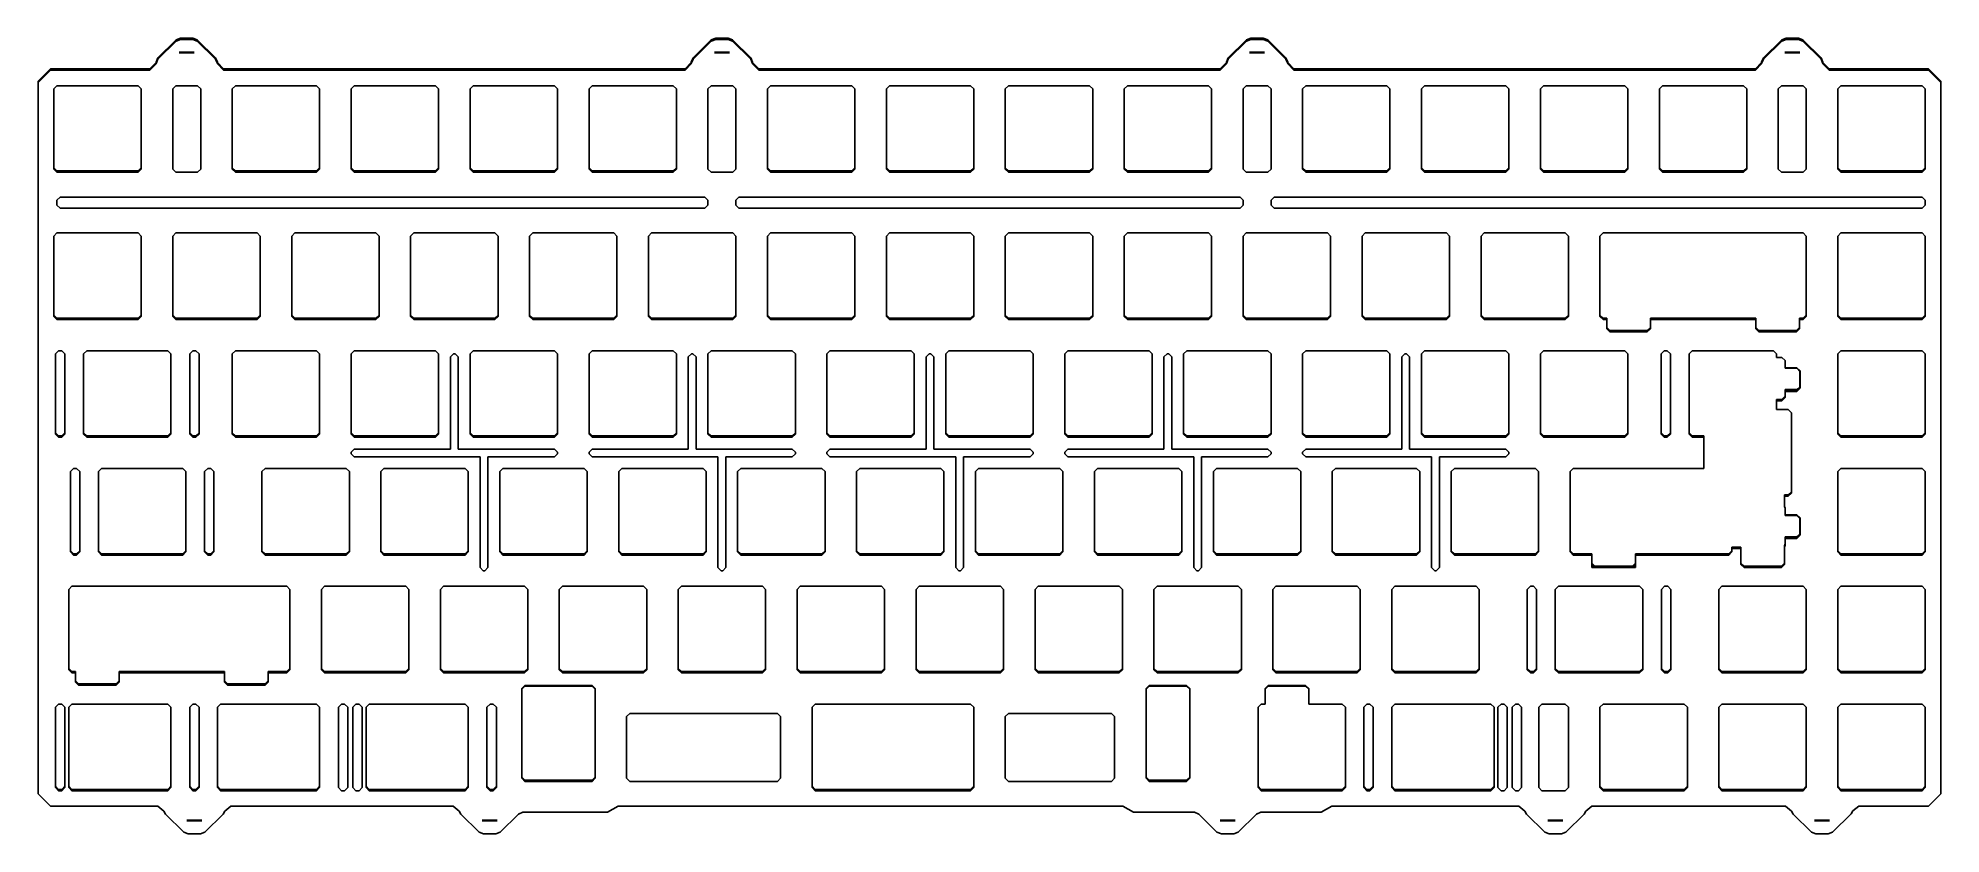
# Model space of a CAD drawing. Extents: x 0 to 305, y -118 to 9.
import ezdxf

# ---------------------------------------------------------------- set-up
doc = ezdxf.new("R2010")
doc.units = 0
doc.layers.get('0').update_dxf_attribs({"linetype": 'continuous'})

# ---------------------------------------------------------------- blocks, each defined once
blk = doc.blocks.new('FACEFEAT')
at = {"color": 0}
for p, q in [((24.8, 9.22), (22.82, 9.22)), ((24.8, 9.22), (22.82, 9.22)), ((22.82, 9.01), (22.82, 9.22)), ((22.82, 9.01), (22.82, 9.22)), ((24.8, 9.22), (24.8, 9.01)), ((24.8, 9.22), (24.8, 9.01)), ((110.53, 9.22), (108.55, 9.22)), ((110.53, 9.22), (108.55, 9.22)), ((108.55, 9.01), (108.55, 9.22)), ((108.55, 9.01), (108.55, 9.22)), ((110.53, 9.22), (110.53, 9.01)), ((110.53, 9.22), (110.53, 9.01)), ((196.25, 9.22), (194.27, 9.22)), ((196.25, 9.22), (194.27, 9.22)), ((194.27, 9.01), (194.27, 9.22)), ((194.27, 9.01), (194.27, 9.22)), ((196.25, 9.22), (196.25, 9.01)), ((196.25, 9.22), (196.25, 9.01)), ((281.98, 9.22), (280, 9.22)), ((281.98, 9.22), (280, 9.22)), ((280, 9.01), (280, 9.22)), ((280, 9.01), (280, 9.22)), ((281.98, 9.22), (281.98, 9.01)), ((281.98, 9.22), (281.98, 9.01)), ((22.11, 8.93), (19.2, 6.05)), ((22.11, 8.93), (19.2, 6.05)), ((19.2, 5.84), (22.11, 8.72)), ((19.2, 5.84), (22.11, 8.72)), ((22.11, 8.93), (22.11, 8.72)), ((22.11, 8.93), (22.11, 8.72)), ((22.82, 9.01), (24.8, 9.01)), ((22.82, 9.01), (24.8, 9.01)), ((28.43, 6.05), (25.51, 8.93)), ((28.43, 6.05), (25.51, 8.93)), ((25.51, 8.72), (25.51, 8.93)), ((25.51, 8.72), (25.51, 8.93)), ((25.51, 8.72), (28.43, 5.84)), ((25.51, 8.72), (28.43, 5.84)), ((107.84, 8.93), (104.92, 6.05)), ((107.84, 8.93), (104.92, 6.05)), ((104.92, 5.84), (107.84, 8.72)), ((104.92, 5.84), (107.84, 8.72)), ((107.84, 8.93), (107.84, 8.72)), ((107.84, 8.93), (107.84, 8.72)), ((108.55, 9.01), (110.53, 9.01)), ((108.55, 9.01), (110.53, 9.01)), ((114.15, 6.05), (111.24, 8.93)), ((114.15, 6.05), (111.24, 8.93)), ((111.24, 8.72), (111.24, 8.93)), ((111.24, 8.72), (111.24, 8.93)), ((111.24, 8.72), (114.15, 5.84)), ((111.24, 8.72), (114.15, 5.84)), ((193.56, 8.93), (190.65, 6.05)), ((193.56, 8.93), (190.65, 6.05)), ((190.65, 5.84), (193.56, 8.72)), ((190.65, 5.84), (193.56, 8.72)), ((193.56, 8.93), (193.56, 8.72)), ((193.56, 8.93), (193.56, 8.72)), ((194.27, 9.01), (196.25, 9.01)), ((194.27, 9.01), (196.25, 9.01)), ((199.88, 6.05), (196.96, 8.93)), ((199.88, 6.05), (196.96, 8.93)), ((196.96, 8.72), (196.96, 8.93)), ((196.96, 8.72), (196.96, 8.93)), ((196.96, 8.72), (199.88, 5.84)), ((196.96, 8.72), (199.88, 5.84)), ((279.29, 8.93), (276.37, 6.05)), ((279.29, 8.93), (276.37, 6.05)), ((276.37, 5.84), (279.29, 8.72)), ((276.37, 5.84), (279.29, 8.72)), ((279.29, 8.93), (279.29, 8.72)), ((279.29, 8.93), (279.29, 8.72)), ((280, 9.01), (281.98, 9.01)), ((280, 9.01), (281.98, 9.01)), ((285.6, 6.05), (282.69, 8.93)), ((285.6, 6.05), (282.69, 8.93)), ((282.69, 8.72), (282.69, 8.93)), ((282.69, 8.72), (282.69, 8.93)), ((282.69, 8.72), (285.6, 5.84)), ((282.69, 8.72), (285.6, 5.84)), ((17.91, 4.29), (2, 4.29)), ((2, 4.29), (17.91, 4.29)), ((2, 4.09), (2, 4.29)), ((2, 4.09), (2, 4.29)), ((2, 4.09), (17.91, 4.09)), ((17.91, 4.09), (2, 4.09)), ((17.91, 4.29), (17.91, 4.09)), ((17.91, 4.29), (17.91, 4.09)), ((18.91, 5.35), (18.91, 5.14)), ((18.91, 5.35), (18.91, 5.14)), ((18.91, 5.08), (18.91, 5.14)), ((18.91, 5.08), (18.91, 5.14)), ((19.2, 5.84), (19.2, 6.05)), ((19.2, 5.84), (19.2, 6.05)), ((28.43, 6.05), (28.43, 5.84)), ((28.43, 6.05), (28.43, 5.84)), ((28.72, 5.14), (28.72, 5.35)), ((28.72, 5.14), (28.72, 5.35)), ((28.72, 5.14), (28.72, 5.08)), ((28.72, 5.14), (28.72, 5.08)), ((103.63, 4.29), (29.72, 4.29)), ((29.72, 4.29), (103.63, 4.29)), ((29.72, 4.09), (29.72, 4.29)), ((29.72, 4.09), (29.72, 4.29)), ((29.72, 4.09), (103.63, 4.09)), ((103.63, 4.09), (29.72, 4.09)), ((103.63, 4.29), (103.63, 4.09)), ((103.63, 4.29), (103.63, 4.09)), ((104.63, 5.35), (104.63, 5.14)), ((104.63, 5.35), (104.63, 5.14)), ((104.63, 5.08), (104.63, 5.29)), ((104.63, 5.08), (104.63, 5.29)), ((104.63, 5.08), (104.63, 5.14)), ((104.63, 5.08), (104.63, 5.14)), ((104.92, 5.84), (104.92, 6.05)), ((104.92, 5.84), (104.92, 6.05)), ((114.15, 6.05), (114.15, 5.84)), ((114.15, 6.05), (114.15, 5.84)), ((114.44, 5.14), (114.44, 5.35)), ((114.44, 5.14), (114.44, 5.35)), ((114.44, 5.29), (114.44, 5.08)), ((114.44, 5.14), (114.44, 5.08)), ((114.44, 5.14), (114.44, 5.08)), ((189.36, 4.29), (115.44, 4.29)), ((115.44, 4.29), (189.36, 4.29)), ((115.44, 4.09), (115.44, 4.29)), ((115.44, 4.09), (115.44, 4.29)), ((115.44, 4.09), (189.36, 4.09)), ((189.36, 4.09), (115.44, 4.09)), ((189.36, 4.29), (189.36, 4.09)), ((189.36, 4.29), (189.36, 4.09)), ((190.36, 5.35), (190.36, 5.14)), ((190.36, 5.35), (190.36, 5.14)), ((190.36, 5.08), (190.36, 5.29)), ((190.36, 5.08), (190.36, 5.29)), ((190.36, 5.08), (190.36, 5.14)), ((190.36, 5.08), (190.36, 5.14)), ((190.65, 5.84), (190.65, 6.05)), ((190.65, 5.84), (190.65, 6.05)), ((199.88, 6.05), (199.88, 5.84)), ((199.88, 6.05), (199.88, 5.84)), ((200.17, 5.14), (200.17, 5.35)), ((200.17, 5.14), (200.17, 5.35)), ((200.17, 5.29), (200.17, 5.08)), ((200.17, 5.29), (200.17, 5.08)), ((200.17, 5.14), (200.17, 5.08)), ((200.17, 5.14), (200.17, 5.08)), ((275.08, 4.29), (201.17, 4.29)), ((201.17, 4.29), (275.08, 4.29)), ((201.17, 4.09), (201.17, 4.29)), ((201.17, 4.09), (201.17, 4.29)), ((201.17, 4.09), (275.08, 4.09)), ((275.08, 4.09), (201.17, 4.09)), ((275.08, 4.29), (275.08, 4.09)), ((275.08, 4.29), (275.08, 4.09)), ((276.08, 5.35), (276.08, 5.14)), ((276.08, 5.35), (276.08, 5.14)), ((276.08, 5.08), (276.08, 5.14)), ((276.08, 5.08), (276.08, 5.14)), ((276.37, 5.84), (276.37, 6.05)), ((276.37, 5.84), (276.37, 6.05)), ((285.6, 6.05), (285.6, 5.84)), ((285.6, 6.05), (285.6, 5.84)), ((285.89, 5.14), (285.89, 5.35)), ((285.89, 5.14), (285.89, 5.35)), ((285.89, 5.14), (285.89, 5.08)), ((285.89, 5.14), (285.89, 5.08)), ((302.8, 4.29), (286.89, 4.29)), ((286.89, 4.29), (302.8, 4.29)), ((286.89, 4.09), (286.89, 4.29)), ((286.89, 4.09), (286.89, 4.29)), ((286.89, 4.09), (302.8, 4.09)), ((302.8, 4.09), (286.89, 4.09)), ((302.8, 4.29), (302.8, 4.09)), ((302.8, 4.29), (302.8, 4.09)), ((0, 2.31), (0, 2.11)), ((0, 2.31), (0, 2.11)), ((0, 2.11), (0, -111.84)), ((0, 2.11), (0, -111.84)), ((2.53, -11.78), (2.53, 1.09)), ((2.53, -11.78), (2.53, 1.09)), ((16.03, 1.59), (3.03, 1.59)), ((16.03, 1.59), (3.03, 1.59)), ((16.53, 1.09), (16.53, -11.78)), ((16.53, 1.09), (16.53, -11.78)), ((21.58, -11.78), (21.58, 1.09)), ((22.08, 1.59), (25.55, 1.59)), ((26.05, 1.09), (26.05, -11.78)), ((31.1, -11.78), (31.1, 1.09)), ((31.1, -11.78), (31.1, 1.09)), ((44.6, 1.59), (31.6, 1.59)), ((44.6, 1.59), (31.6, 1.59)), ((45.1, 1.09), (45.1, -11.78)), ((45.1, 1.09), (45.1, -11.78)), ((50.15, -11.78), (50.15, 1.09)), ((50.15, -11.78), (50.15, 1.09)), ((63.65, 1.59), (50.65, 1.59)), ((63.65, 1.59), (50.65, 1.59)), ((64.15, 1.09), (64.15, -11.78)), ((64.15, 1.09), (64.15, -11.78)), ((69.2, -11.78), (69.2, 1.09)), ((69.2, -11.78), (69.2, 1.09)), ((82.7, 1.59), (69.7, 1.59)), ((82.7, 1.59), (69.7, 1.59)), ((83.2, 1.09), (83.2, -11.78)), ((83.2, 1.09), (83.2, -11.78)), ((88.25, -11.78), (88.25, 1.09)), ((88.25, -11.78), (88.25, 1.09)), ((101.75, 1.59), (88.75, 1.59)), ((101.75, 1.59), (88.75, 1.59)), ((102.25, 1.09), (102.25, -11.78)), ((102.25, 1.09), (102.25, -11.78)), ((107.3, -11.78), (107.3, 1.09)), ((107.8, 1.59), (111.28, 1.59)), ((111.77, 1.09), (111.77, -11.78)), ((116.83, -11.78), (116.83, 1.09)), ((116.83, -11.78), (116.83, 1.09)), ((130.33, 1.59), (117.33, 1.59)), ((130.33, 1.59), (117.33, 1.59)), ((130.83, 1.09), (130.83, -11.78)), ((130.83, 1.09), (130.83, -11.78)), ((135.88, -11.78), (135.88, 1.09)), ((135.88, -11.78), (135.88, 1.09)), ((149.38, 1.59), (136.38, 1.59)), ((149.38, 1.59), (136.38, 1.59)), ((149.88, 1.09), (149.88, -11.78)), ((149.88, 1.09), (149.88, -11.78)), ((154.93, -11.78), (154.93, 1.09)), ((154.93, -11.78), (154.93, 1.09)), ((168.43, 1.59), (155.43, 1.59)), ((168.43, 1.59), (155.43, 1.59)), ((168.93, 1.09), (168.93, -11.78)), ((168.93, 1.09), (168.93, -11.78)), ((173.98, -11.78), (173.98, 1.09)), ((173.98, -11.78), (173.98, 1.09)), ((187.48, 1.59), (174.48, 1.59)), ((187.48, 1.59), (174.48, 1.59)), ((187.98, 1.09), (187.98, -11.78)), ((187.98, 1.09), (187.98, -11.78)), ((193.03, -11.78), (193.03, 1.09)), ((193.53, 1.59), (197, 1.59)), ((197.5, 1.09), (197.5, -11.78)), ((202.55, -11.78), (202.55, 1.09)), ((202.55, -11.78), (202.55, 1.09)), ((216.05, 1.59), (203.05, 1.59)), ((216.05, 1.59), (203.05, 1.59)), ((216.55, 1.09), (216.55, -11.78)), ((216.55, 1.09), (216.55, -11.78)), ((221.6, -11.78), (221.6, 1.09)), ((221.6, -11.78), (221.6, 1.09)), ((235.1, 1.59), (222.1, 1.59)), ((235.1, 1.59), (222.1, 1.59)), ((235.6, 1.09), (235.6, -11.78)), ((235.6, 1.09), (235.6, -11.78)), ((240.65, -11.78), (240.65, 1.09)), ((240.65, -11.78), (240.65, 1.09)), ((254.15, 1.59), (241.15, 1.59)), ((254.15, 1.59), (241.15, 1.59)), ((254.65, 1.09), (254.65, -11.78)), ((254.65, 1.09), (254.65, -11.78)), ((259.7, -11.78), (259.7, 1.09)), ((259.7, -11.78), (259.7, 1.09)), ((273.2, 1.59), (260.2, 1.59)), ((273.2, 1.59), (260.2, 1.59)), ((273.7, 1.09), (273.7, -11.78)), ((273.7, 1.09), (273.7, -11.78)), ((278.75, -11.78), (278.75, 1.09)), ((279.25, 1.59), (282.73, 1.59)), ((283.23, 1.09), (283.23, -11.78)), ((288.28, -11.78), (288.28, 1.09)), ((288.28, -11.78), (288.28, 1.09)), ((301.78, 1.59), (288.78, 1.59)), ((301.78, 1.59), (288.78, 1.59)), ((302.28, 1.09), (302.28, -11.78)), ((302.28, 1.09), (302.28, -11.78)), ((304.8, 2.11), (304.8, 2.31)), ((304.8, 2.11), (304.8, 2.31)), ((304.8, -111.84), (304.8, 2.11)), ((304.8, -111.84), (304.8, 2.11)), ((3.03, -12.07), (16.03, -12.07)), ((3.03, -12.07), (16.03, -12.07)), ((3.03, -12.07), (3.03, -12.28)), ((3.03, -12.07), (3.03, -12.28)), ((16.03, -12.07), (16.03, -12.28)), ((16.03, -12.07), (16.03, -12.28)), ((31.6, -12.07), (44.6, -12.07)), ((31.6, -12.07), (44.6, -12.07)), ((31.6, -12.07), (31.6, -12.28)), ((31.6, -12.07), (31.6, -12.28)), ((44.6, -12.07), (44.6, -12.28)), ((44.6, -12.07), (44.6, -12.28)), ((50.65, -12.07), (63.65, -12.07)), ((50.65, -12.07), (63.65, -12.07)), ((50.65, -12.07), (50.65, -12.28)), ((50.65, -12.07), (50.65, -12.28)), ((63.65, -12.07), (63.65, -12.28)), ((63.65, -12.07), (63.65, -12.28)), ((69.7, -12.07), (82.7, -12.07)), ((69.7, -12.07), (82.7, -12.07)), ((69.7, -12.07), (69.7, -12.28)), ((69.7, -12.07), (69.7, -12.28)), ((82.7, -12.07), (82.7, -12.28)), ((82.7, -12.07), (82.7, -12.28)), ((88.75, -12.07), (101.75, -12.07)), ((88.75, -12.07), (101.75, -12.07)), ((88.75, -12.07), (88.75, -12.28)), ((88.75, -12.07), (88.75, -12.28)), ((101.75, -12.07), (101.75, -12.28)), ((101.75, -12.07), (101.75, -12.28)), ((117.33, -12.07), (130.33, -12.07)), ((117.33, -12.07), (130.33, -12.07)), ((117.33, -12.07), (117.33, -12.28)), ((117.33, -12.07), (117.33, -12.28)), ((130.33, -12.07), (130.33, -12.28)), ((130.33, -12.07), (130.33, -12.28)), ((136.38, -12.07), (149.38, -12.07)), ((136.38, -12.07), (149.38, -12.07)), ((136.38, -12.07), (136.38, -12.28)), ((136.38, -12.07), (136.38, -12.28)), ((149.38, -12.07), (149.38, -12.28)), ((149.38, -12.07), (149.38, -12.28)), ((155.43, -12.07), (168.43, -12.07)), ((155.43, -12.07), (168.43, -12.07)), ((155.43, -12.07), (155.43, -12.28)), ((155.43, -12.07), (155.43, -12.28)), ((168.43, -12.07), (168.43, -12.28)), ((168.43, -12.07), (168.43, -12.28)), ((174.48, -12.07), (187.48, -12.07)), ((174.48, -12.07), (187.48, -12.07)), ((174.48, -12.07), (174.48, -12.28)), ((174.48, -12.07), (174.48, -12.28)), ((187.48, -12.07), (187.48, -12.28)), ((187.48, -12.07), (187.48, -12.28)), ((203.05, -12.07), (216.05, -12.07)), ((203.05, -12.07), (216.05, -12.07)), ((203.05, -12.07), (203.05, -12.28)), ((203.05, -12.07), (203.05, -12.28)), ((216.05, -12.07), (216.05, -12.28)), ((216.05, -12.07), (216.05, -12.28)), ((222.1, -12.07), (235.1, -12.07)), ((222.1, -12.07), (235.1, -12.07)), ((222.1, -12.07), (222.1, -12.28)), ((222.1, -12.07), (222.1, -12.28)), ((235.1, -12.07), (235.1, -12.28)), ((235.1, -12.07), (235.1, -12.28)), ((241.15, -12.07), (254.15, -12.07)), ((241.15, -12.07), (254.15, -12.07)), ((241.15, -12.07), (241.15, -12.28)), ((241.15, -12.07), (241.15, -12.28)), ((254.15, -12.07), (254.15, -12.28)), ((254.15, -12.07), (254.15, -12.28)), ((260.2, -12.07), (273.2, -12.07)), ((260.2, -12.07), (273.2, -12.07)), ((260.2, -12.07), (260.2, -12.28)), ((260.2, -12.07), (260.2, -12.28)), ((273.2, -12.07), (273.2, -12.28)), ((273.2, -12.07), (273.2, -12.28)), ((288.78, -12.07), (301.78, -12.07)), ((288.78, -12.07), (301.78, -12.07)), ((288.78, -12.07), (288.78, -12.28)), ((288.78, -12.07), (288.78, -12.28)), ((301.78, -12.07), (301.78, -12.28)), ((301.78, -12.07), (301.78, -12.28)), ((16.03, -12.28), (3.03, -12.28)), ((16.03, -12.28), (3.03, -12.28)), ((25.55, -12.28), (22.08, -12.28)), ((44.6, -12.28), (31.6, -12.28)), ((44.6, -12.28), (31.6, -12.28)), ((63.65, -12.28), (50.65, -12.28)), ((63.65, -12.28), (50.65, -12.28)), ((82.7, -12.28), (69.7, -12.28)), ((82.7, -12.28), (69.7, -12.28)), ((101.75, -12.28), (88.75, -12.28)), ((101.75, -12.28), (88.75, -12.28)), ((111.28, -12.28), (107.8, -12.28)), ((130.33, -12.28), (117.33, -12.28)), ((130.33, -12.28), (117.33, -12.28)), ((149.38, -12.28), (136.38, -12.28)), ((149.38, -12.28), (136.38, -12.28)), ((168.43, -12.28), (155.43, -12.28)), ((168.43, -12.28), (155.43, -12.28)), ((187.48, -12.28), (174.48, -12.28)), ((187.48, -12.28), (174.48, -12.28)), ((197, -12.28), (193.53, -12.28)), ((216.05, -12.28), (203.05, -12.28)), ((216.05, -12.28), (203.05, -12.28)), ((235.1, -12.28), (222.1, -12.28)), ((235.1, -12.28), (222.1, -12.28)), ((254.15, -12.28), (241.15, -12.28)), ((254.15, -12.28), (241.15, -12.28)), ((273.2, -12.28), (260.2, -12.28)), ((273.2, -12.28), (260.2, -12.28)), ((282.73, -12.28), (279.25, -12.28)), ((301.78, -12.28), (288.78, -12.28)), ((301.78, -12.28), (288.78, -12.28)), ((3.03, -17.54), (3.03, -16.73)), ((3.53, -16.24), (106.8, -16.24)), ((106.8, -18.03), (3.53, -18.03)), ((107.3, -16.73), (107.3, -17.54)), ((111.77, -17.54), (111.77, -16.73)), ((112.27, -16.24), (192.53, -16.24)), ((192.53, -18.03), (112.27, -18.03)), ((193.03, -16.73), (193.03, -17.54)), ((197.5, -17.54), (197.5, -16.73)), ((198, -16.24), (301.78, -16.24)), ((301.78, -18.03), (198, -18.03)), ((302.28, -16.73), (302.28, -17.54)), ((2.53, -35.36), (2.53, -22.49)), ((2.53, -35.36), (2.53, -22.49)), ((16.03, -22), (3.03, -22)), ((16.03, -22), (3.03, -22)), ((16.53, -22.49), (16.53, -35.36)), ((16.53, -22.49), (16.53, -35.36)), ((21.58, -35.36), (21.58, -22.49)), ((21.58, -35.36), (21.58, -22.49)), ((35.08, -22), (22.08, -22)), ((35.08, -22), (22.08, -22)), ((35.58, -22.49), (35.58, -35.36)), ((35.58, -22.49), (35.58, -35.36)), ((40.63, -35.36), (40.63, -22.49)), ((40.63, -35.36), (40.63, -22.49)), ((54.13, -22), (41.13, -22)), ((54.13, -22), (41.13, -22)), ((54.63, -22.49), (54.63, -35.36)), ((54.63, -22.49), (54.63, -35.36)), ((59.68, -35.36), (59.68, -22.49)), ((59.68, -35.36), (59.68, -22.49)), ((73.18, -22), (60.18, -22)), ((73.18, -22), (60.18, -22)), ((73.68, -22.49), (73.68, -35.36)), ((73.68, -22.49), (73.68, -35.36)), ((78.73, -35.36), (78.73, -22.49)), ((78.73, -35.36), (78.73, -22.49)), ((92.23, -22), (79.23, -22)), ((92.23, -22), (79.23, -22)), ((92.73, -22.49), (92.73, -35.36)), ((92.73, -22.49), (92.73, -35.36)), ((97.78, -35.36), (97.78, -22.49)), ((97.78, -35.36), (97.78, -22.49)), ((111.28, -22), (98.28, -22)), ((111.28, -22), (98.28, -22)), ((111.77, -22.49), (111.77, -35.36)), ((111.77, -22.49), (111.77, -35.36)), ((116.83, -35.36), (116.83, -22.49)), ((116.83, -35.36), (116.83, -22.49)), ((130.33, -22), (117.33, -22)), ((130.33, -22), (117.33, -22)), ((130.83, -22.49), (130.83, -35.36)), ((130.83, -22.49), (130.83, -35.36)), ((135.88, -35.36), (135.88, -22.49)), ((135.88, -35.36), (135.88, -22.49)), ((149.38, -22), (136.38, -22)), ((149.38, -22), (136.38, -22)), ((149.88, -22.49), (149.88, -35.36)), ((149.88, -22.49), (149.88, -35.36)), ((154.93, -35.36), (154.93, -22.49)), ((154.93, -35.36), (154.93, -22.49)), ((168.43, -22), (155.43, -22)), ((168.43, -22), (155.43, -22)), ((168.93, -22.49), (168.93, -35.36)), ((168.93, -22.49), (168.93, -35.36)), ((173.98, -35.36), (173.98, -22.49)), ((173.98, -35.36), (173.98, -22.49)), ((187.48, -22), (174.48, -22)), ((187.48, -22), (174.48, -22)), ((187.98, -22.49), (187.98, -35.36)), ((187.98, -22.49), (187.98, -35.36)), ((193.03, -35.36), (193.03, -22.49)), ((193.03, -35.36), (193.03, -22.49)), ((206.53, -22), (193.53, -22)), ((206.53, -22), (193.53, -22)), ((207.03, -22.49), (207.03, -35.36)), ((207.03, -22.49), (207.03, -35.36)), ((212.08, -35.36), (212.08, -22.49)), ((212.08, -35.36), (212.08, -22.49)), ((225.58, -22), (212.58, -22)), ((225.58, -22), (212.58, -22)), ((226.08, -22.49), (226.08, -35.36)), ((226.08, -22.49), (226.08, -35.36)), ((231.13, -35.36), (231.13, -22.49)), ((231.13, -35.36), (231.13, -22.49)), ((244.63, -22), (231.63, -22)), ((244.63, -22), (231.63, -22)), ((245.13, -22.49), (245.13, -35.36)), ((245.13, -22.49), (245.13, -35.36)), ((250.18, -35.36), (250.18, -22.49)), ((250.18, -35.36), (250.18, -22.49)), ((282.73, -22), (250.68, -22)), ((282.73, -22), (250.68, -22)), ((283.23, -22.49), (283.23, -35.36)), ((283.23, -22.49), (283.23, -35.36)), ((288.28, -35.36), (288.28, -22.49)), ((288.28, -35.36), (288.28, -22.49)), ((301.78, -22), (288.78, -22)), ((301.78, -22), (288.78, -22)), ((302.28, -22.49), (302.28, -35.36)), ((302.28, -22.49), (302.28, -35.36)), ((3.03, -35.65), (16.03, -35.65)), ((3.03, -35.65), (16.03, -35.65)), ((3.03, -35.65), (3.03, -35.86)), ((3.03, -35.65), (3.03, -35.86)), ((16.03, -35.86), (3.03, -35.86)), ((16.03, -35.86), (3.03, -35.86)), ((16.03, -35.65), (16.03, -35.86)), ((16.03, -35.65), (16.03, -35.86)), ((22.08, -35.65), (35.08, -35.65)), ((22.08, -35.65), (35.08, -35.65)), ((22.08, -35.65), (22.08, -35.86)), ((22.08, -35.65), (22.08, -35.86)), ((35.08, -35.86), (22.08, -35.86)), ((35.08, -35.86), (22.08, -35.86)), ((35.08, -35.65), (35.08, -35.86)), ((35.08, -35.65), (35.08, -35.86)), ((41.13, -35.65), (54.13, -35.65)), ((41.13, -35.65), (54.13, -35.65)), ((41.13, -35.65), (41.13, -35.86)), ((41.13, -35.65), (41.13, -35.86)), ((54.13, -35.86), (41.13, -35.86)), ((54.13, -35.86), (41.13, -35.86)), ((54.13, -35.65), (54.13, -35.86)), ((54.13, -35.65), (54.13, -35.86)), ((60.18, -35.65), (73.18, -35.65)), ((60.18, -35.65), (73.18, -35.65)), ((60.18, -35.65), (60.18, -35.86)), ((60.18, -35.65), (60.18, -35.86)), ((73.18, -35.86), (60.18, -35.86)), ((73.18, -35.86), (60.18, -35.86)), ((73.18, -35.65), (73.18, -35.86)), ((73.18, -35.65), (73.18, -35.86)), ((79.23, -35.65), (92.23, -35.65)), ((79.23, -35.65), (92.23, -35.65)), ((79.23, -35.65), (79.23, -35.86)), ((79.23, -35.65), (79.23, -35.86)), ((92.23, -35.86), (79.23, -35.86)), ((92.23, -35.86), (79.23, -35.86)), ((92.23, -35.65), (92.23, -35.86)), ((92.23, -35.65), (92.23, -35.86)), ((98.28, -35.65), (111.28, -35.65)), ((98.28, -35.65), (111.28, -35.65)), ((98.28, -35.65), (98.28, -35.86)), ((98.28, -35.65), (98.28, -35.86)), ((111.28, -35.86), (98.28, -35.86)), ((111.28, -35.86), (98.28, -35.86)), ((111.28, -35.65), (111.28, -35.86)), ((111.28, -35.65), (111.28, -35.86)), ((117.33, -35.65), (130.33, -35.65)), ((117.33, -35.65), (130.33, -35.65)), ((117.33, -35.65), (117.33, -35.86)), ((117.33, -35.65), (117.33, -35.86)), ((130.33, -35.86), (117.33, -35.86)), ((130.33, -35.86), (117.33, -35.86)), ((130.33, -35.65), (130.33, -35.86)), ((130.33, -35.65), (130.33, -35.86)), ((136.38, -35.65), (149.38, -35.65)), ((136.38, -35.65), (149.38, -35.65)), ((136.38, -35.65), (136.38, -35.86)), ((136.38, -35.65), (136.38, -35.86)), ((149.38, -35.86), (136.38, -35.86)), ((149.38, -35.86), (136.38, -35.86)), ((149.38, -35.65), (149.38, -35.86)), ((149.38, -35.65), (149.38, -35.86)), ((155.43, -35.65), (168.43, -35.65)), ((155.43, -35.65), (168.43, -35.65)), ((155.43, -35.65), (155.43, -35.86)), ((155.43, -35.65), (155.43, -35.86)), ((168.43, -35.86), (155.43, -35.86)), ((168.43, -35.86), (155.43, -35.86)), ((168.43, -35.65), (168.43, -35.86)), ((168.43, -35.65), (168.43, -35.86)), ((174.48, -35.65), (187.48, -35.65)), ((174.48, -35.65), (187.48, -35.65)), ((174.48, -35.65), (174.48, -35.86)), ((174.48, -35.65), (174.48, -35.86)), ((187.48, -35.86), (174.48, -35.86)), ((187.48, -35.86), (174.48, -35.86)), ((187.48, -35.65), (187.48, -35.86)), ((187.48, -35.65), (187.48, -35.86)), ((193.53, -35.65), (206.53, -35.65)), ((193.53, -35.65), (206.53, -35.65)), ((193.53, -35.65), (193.53, -35.86)), ((193.53, -35.65), (193.53, -35.86)), ((206.53, -35.86), (193.53, -35.86)), ((206.53, -35.86), (193.53, -35.86)), ((206.53, -35.65), (206.53, -35.86)), ((206.53, -35.65), (206.53, -35.86)), ((212.58, -35.65), (225.58, -35.65)), ((212.58, -35.65), (225.58, -35.65)), ((212.58, -35.65), (212.58, -35.86)), ((212.58, -35.65), (212.58, -35.86)), ((225.58, -35.86), (212.58, -35.86)), ((225.58, -35.86), (212.58, -35.86)), ((225.58, -35.65), (225.58, -35.86)), ((225.58, -35.65), (225.58, -35.86)), ((231.63, -35.65), (244.63, -35.65)), ((231.63, -35.65), (244.63, -35.65)), ((231.63, -35.65), (231.63, -35.86)), ((231.63, -35.65), (231.63, -35.86)), ((244.63, -35.86), (231.63, -35.86)), ((244.63, -35.86), (231.63, -35.86)), ((244.63, -35.65), (244.63, -35.86)), ((244.63, -35.65), (244.63, -35.86)), ((250.68, -35.65), (251.26, -35.65)), ((250.68, -35.65), (251.26, -35.65)), ((250.68, -35.65), (250.68, -35.86)), ((250.68, -35.65), (250.68, -35.86)), ((251.26, -35.86), (250.68, -35.86)), ((251.26, -35.86), (250.68, -35.86)), ((251.26, -35.65), (251.26, -35.86)), ((251.26, -35.65), (251.26, -35.86)), ((251.26, -37.34), (251.26, -35.86)), ((251.26, -37.34), (251.26, -35.86)), ((258.26, -35.65), (275.14, -35.65)), ((258.26, -35.65), (258.26, -35.86)), ((258.26, -35.65), (275.14, -35.65)), ((258.26, -35.65), (258.26, -35.86)), ((275.14, -35.86), (258.26, -35.86)), ((258.26, -35.86), (258.26, -37.34)), ((275.14, -35.86), (258.26, -35.86)), ((258.26, -35.86), (258.26, -37.34)), ((275.14, -35.65), (275.14, -35.86)), ((275.14, -35.65), (275.14, -35.86)), ((275.14, -37.34), (275.14, -35.86)), ((275.14, -37.34), (275.14, -35.86)), ((282.14, -35.65), (282.73, -35.65)), ((282.14, -35.65), (282.14, -35.86)), ((282.14, -35.65), (282.73, -35.65)), ((282.14, -35.65), (282.14, -35.86)), ((282.73, -35.86), (282.14, -35.86)), ((282.14, -35.86), (282.14, -37.34)), ((282.73, -35.86), (282.14, -35.86)), ((282.14, -35.86), (282.14, -37.34)), ((282.73, -35.65), (282.73, -35.86)), ((282.73, -35.65), (282.73, -35.86)), ((288.78, -35.65), (301.78, -35.65)), ((288.78, -35.65), (301.78, -35.65)), ((288.78, -35.65), (288.78, -35.86)), ((288.78, -35.65), (288.78, -35.86)), ((301.78, -35.86), (288.78, -35.86)), ((301.78, -35.86), (288.78, -35.86)), ((301.78, -35.65), (301.78, -35.86)), ((301.78, -35.65), (301.78, -35.86)), ((251.76, -37.63), (257.76, -37.63)), ((251.76, -37.63), (257.76, -37.63)), ((251.76, -37.63), (251.76, -37.84)), ((251.76, -37.63), (251.76, -37.84)), ((257.76, -37.84), (251.76, -37.84)), ((257.76, -37.84), (251.76, -37.84)), ((257.76, -37.63), (257.76, -37.84)), ((257.76, -37.63), (257.76, -37.84)), ((275.64, -37.63), (281.64, -37.63)), ((275.64, -37.63), (281.64, -37.63)), ((275.64, -37.63), (275.64, -37.84)), ((275.64, -37.63), (275.64, -37.84)), ((281.64, -37.84), (275.64, -37.84)), ((281.64, -37.84), (275.64, -37.84)), ((281.64, -37.63), (281.64, -37.84)), ((281.64, -37.63), (281.64, -37.84)), ((2.79, -54.23), (2.79, -41.35)), ((2.79, -54.23), (2.79, -41.35)), ((3.29, -40.86), (3.79, -40.86)), ((3.29, -40.86), (3.79, -40.86)), ((4.29, -41.35), (4.29, -54.23)), ((4.29, -41.35), (4.29, -54.23)), ((7.29, -54.23), (7.29, -41.35)), ((7.29, -54.23), (7.29, -41.35)), ((7.79, -40.86), (20.79, -40.86)), ((7.79, -40.86), (20.79, -40.86)), ((21.29, -41.35), (21.29, -54.23)), ((21.29, -41.35), (21.29, -54.23)), ((24.29, -54.23), (24.29, -41.35)), ((24.29, -54.23), (24.29, -41.35)), ((24.79, -40.86), (25.29, -40.86)), ((24.79, -40.86), (25.29, -40.86)), ((25.79, -41.35), (25.79, -54.23)), ((25.79, -41.35), (25.79, -54.23)), ((31.1, -54.23), (31.1, -41.35)), ((31.1, -54.23), (31.1, -41.35)), ((31.6, -40.86), (44.6, -40.86)), ((31.6, -40.86), (44.6, -40.86)), ((45.1, -41.35), (45.1, -54.23)), ((45.1, -41.35), (45.1, -54.23)), ((50.15, -54.23), (50.15, -41.35)), ((50.15, -54.23), (50.15, -41.35)), ((50.65, -40.86), (63.65, -40.86)), ((50.65, -40.86), (63.65, -40.86)), ((64.15, -41.35), (64.15, -54.23)), ((64.15, -41.35), (64.15, -54.23)), ((66.05, -56.61), (66.05, -41.85)), ((66.55, -41.35), (66.8, -41.35)), ((67.3, -41.85), (67.3, -56.61)), ((69.2, -54.23), (69.2, -41.35)), ((69.2, -54.23), (69.2, -41.35)), ((69.7, -40.86), (82.7, -40.86)), ((69.7, -40.86), (82.7, -40.86)), ((83.2, -41.35), (83.2, -54.23)), ((83.2, -41.35), (83.2, -54.23)), ((88.25, -54.23), (88.25, -41.35)), ((88.25, -54.23), (88.25, -41.35)), ((88.75, -40.86), (101.75, -40.86)), ((88.75, -40.86), (101.75, -40.86)), ((102.25, -41.35), (102.25, -54.23)), ((102.25, -41.35), (102.25, -54.23)), ((104.15, -56.61), (104.15, -41.85)), ((104.65, -41.35), (104.9, -41.35)), ((105.4, -41.85), (105.4, -56.61)), ((107.3, -54.23), (107.3, -41.35)), ((107.3, -54.23), (107.3, -41.35)), ((107.8, -40.86), (120.8, -40.86)), ((107.8, -40.86), (120.8, -40.86)), ((121.3, -41.35), (121.3, -54.23)), ((121.3, -41.35), (121.3, -54.23)), ((126.35, -54.23), (126.35, -41.35)), ((126.35, -54.23), (126.35, -41.35)), ((126.85, -40.86), (139.85, -40.86)), ((126.85, -40.86), (139.85, -40.86)), ((140.35, -41.35), (140.35, -54.23)), ((140.35, -41.35), (140.35, -54.23)), ((142.25, -56.61), (142.25, -41.85)), ((142.75, -41.35), (143, -41.35)), ((143.5, -41.85), (143.5, -56.61)), ((145.4, -54.23), (145.4, -41.35)), ((145.4, -54.23), (145.4, -41.35)), ((145.9, -40.86), (158.9, -40.86)), ((145.9, -40.86), (158.9, -40.86)), ((159.4, -41.35), (159.4, -54.23)), ((159.4, -41.35), (159.4, -54.23)), ((164.45, -54.23), (164.45, -41.35)), ((164.45, -54.23), (164.45, -41.35)), ((164.95, -40.86), (177.95, -40.86)), ((164.95, -40.86), (177.95, -40.86)), ((178.45, -41.35), (178.45, -54.23)), ((178.45, -41.35), (178.45, -54.23)), ((180.35, -56.61), (180.35, -41.85)), ((180.85, -41.35), (181.1, -41.35)), ((181.6, -41.85), (181.6, -56.61)), ((183.5, -54.23), (183.5, -41.35)), ((183.5, -54.23), (183.5, -41.35)), ((184, -40.86), (197, -40.86)), ((184, -40.86), (197, -40.86)), ((197.5, -41.35), (197.5, -54.23)), ((197.5, -41.35), (197.5, -54.23)), ((202.55, -54.23), (202.55, -41.35)), ((202.55, -54.23), (202.55, -41.35)), ((203.05, -40.86), (216.05, -40.86)), ((203.05, -40.86), (216.05, -40.86)), ((216.55, -41.35), (216.55, -54.23)), ((216.55, -41.35), (216.55, -54.23)), ((218.45, -56.61), (218.45, -41.85)), ((218.95, -41.35), (219.2, -41.35)), ((219.7, -41.85), (219.7, -56.61)), ((221.6, -54.23), (221.6, -41.35)), ((221.6, -54.23), (221.6, -41.35)), ((222.1, -40.86), (235.1, -40.86)), ((222.1, -40.86), (235.1, -40.86)), ((235.6, -41.35), (235.6, -54.23)), ((235.6, -41.35), (235.6, -54.23)), ((240.65, -54.23), (240.65, -41.35)), ((240.65, -54.23), (240.65, -41.35)), ((241.15, -40.86), (254.15, -40.86)), ((241.15, -40.86), (254.15, -40.86)), ((254.65, -41.35), (254.65, -54.23)), ((254.65, -41.35), (254.65, -54.23)), ((259.96, -54.23), (259.96, -41.35)), ((259.96, -54.23), (259.96, -41.35)), ((260.46, -40.86), (260.96, -40.86)), ((260.46, -40.86), (260.96, -40.86)), ((261.46, -41.35), (261.46, -54.23)), ((261.46, -41.35), (261.46, -54.23)), ((264.46, -54.23), (264.46, -41.35)), ((264.46, -54.23), (264.46, -41.35)), ((264.96, -40.86), (277.96, -40.86)), ((264.96, -40.86), (277.96, -40.86)), ((278.46, -41.35), (278.46, -41.94)), ((278.46, -41.35), (278.46, -41.94)), ((278.46, -41.94), (279.34, -41.94)), ((278.46, -41.94), (279.34, -41.94)), ((279.84, -42.43), (279.84, -43.66)), ((279.84, -42.43), (279.84, -43.57)), ((288.28, -54.23), (288.28, -41.35)), ((288.28, -54.23), (288.28, -41.35)), ((288.78, -40.86), (301.78, -40.86)), ((288.78, -40.86), (301.78, -40.86)), ((302.28, -41.35), (302.28, -54.23)), ((302.28, -41.35), (302.28, -54.23)), ((279.84, -43.57), (281.73, -43.57)), ((279.84, -43.66), (281.71, -43.66)), ((282.21, -44.16), (282.21, -46.89)), ((282.23, -44.07), (282.23, -46.8)), ((279.34, -48.66), (278.46, -48.66)), ((278.46, -48.66), (278.46, -48.87)), ((279.34, -48.66), (278.46, -48.66)), ((278.46, -48.66), (278.46, -48.87)), ((279.34, -48.66), (279.34, -48.87)), ((279.34, -48.66), (279.34, -48.87)), ((279.84, -47.09), (281.73, -47.09)), ((279.84, -47.3), (279.84, -47.09)), ((281.73, -47.3), (279.84, -47.3)), ((279.84, -47.3), (279.84, -48.37)), ((281.71, -47.39), (279.84, -47.39)), ((279.84, -47.39), (279.84, -48.37)), ((281.73, -47.3), (281.73, -47.09)), ((279.34, -48.87), (278.46, -48.87)), ((278.46, -48.87), (278.46, -50.29)), ((279.34, -48.87), (278.46, -48.87)), ((278.46, -48.87), (278.46, -50.29)), ((278.46, -50.29), (280.34, -50.29)), ((278.46, -50.29), (280.34, -50.29)), ((280.84, -50.79), (280.84, -63.66)), ((280.84, -50.79), (280.84, -63.66)), ((3.29, -54.51), (3.79, -54.51)), ((3.29, -54.51), (3.79, -54.51)), ((3.29, -54.51), (3.29, -54.72)), ((3.29, -54.51), (3.29, -54.72)), ((3.79, -54.72), (3.29, -54.72)), ((3.79, -54.72), (3.29, -54.72)), ((3.79, -54.51), (3.79, -54.72)), ((3.79, -54.51), (3.79, -54.72)), ((7.79, -54.51), (20.79, -54.51)), ((7.79, -54.51), (20.79, -54.51)), ((7.79, -54.51), (7.79, -54.72)), ((7.79, -54.51), (7.79, -54.72)), ((20.79, -54.72), (7.79, -54.72)), ((20.79, -54.72), (7.79, -54.72)), ((20.79, -54.51), (20.79, -54.72)), ((20.79, -54.51), (20.79, -54.72)), ((24.79, -54.51), (25.29, -54.51)), ((24.79, -54.51), (25.29, -54.51)), ((24.79, -54.51), (24.79, -54.72)), ((24.79, -54.51), (24.79, -54.72)), ((25.29, -54.72), (24.79, -54.72)), ((25.29, -54.72), (24.79, -54.72)), ((25.29, -54.51), (25.29, -54.72)), ((25.29, -54.51), (25.29, -54.72)), ((31.6, -54.51), (44.6, -54.51)), ((31.6, -54.51), (44.6, -54.51)), ((31.6, -54.51), (31.6, -54.72)), ((31.6, -54.51), (31.6, -54.72)), ((44.6, -54.72), (31.6, -54.72)), ((44.6, -54.72), (31.6, -54.72)), ((44.6, -54.51), (44.6, -54.72)), ((44.6, -54.51), (44.6, -54.72)), ((50.65, -54.51), (63.65, -54.51)), ((50.65, -54.51), (63.65, -54.51)), ((50.65, -54.51), (50.65, -54.72)), ((50.65, -54.51), (50.65, -54.72)), ((63.65, -54.72), (50.65, -54.72)), ((63.65, -54.72), (50.65, -54.72)), ((63.65, -54.51), (63.65, -54.72)), ((63.65, -54.51), (63.65, -54.72)), ((69.7, -54.51), (82.7, -54.51)), ((69.7, -54.51), (82.7, -54.51)), ((69.7, -54.51), (69.7, -54.72)), ((69.7, -54.51), (69.7, -54.72)), ((82.7, -54.72), (69.7, -54.72)), ((82.7, -54.72), (69.7, -54.72)), ((82.7, -54.51), (82.7, -54.72)), ((82.7, -54.51), (82.7, -54.72)), ((88.75, -54.51), (101.75, -54.51)), ((88.75, -54.51), (101.75, -54.51)), ((88.75, -54.51), (88.75, -54.72)), ((88.75, -54.51), (88.75, -54.72)), ((101.75, -54.72), (88.75, -54.72)), ((101.75, -54.72), (88.75, -54.72)), ((101.75, -54.51), (101.75, -54.72)), ((101.75, -54.51), (101.75, -54.72)), ((107.8, -54.51), (120.8, -54.51)), ((107.8, -54.51), (120.8, -54.51)), ((107.8, -54.51), (107.8, -54.72)), ((107.8, -54.51), (107.8, -54.72)), ((120.8, -54.72), (107.8, -54.72)), ((120.8, -54.72), (107.8, -54.72)), ((120.8, -54.51), (120.8, -54.72)), ((120.8, -54.51), (120.8, -54.72)), ((126.85, -54.51), (139.85, -54.51)), ((126.85, -54.51), (139.85, -54.51)), ((126.85, -54.51), (126.85, -54.72)), ((126.85, -54.51), (126.85, -54.72)), ((139.85, -54.72), (126.85, -54.72)), ((139.85, -54.72), (126.85, -54.72)), ((139.85, -54.51), (139.85, -54.72)), ((139.85, -54.51), (139.85, -54.72)), ((145.9, -54.51), (158.9, -54.51)), ((145.9, -54.51), (158.9, -54.51)), ((145.9, -54.51), (145.9, -54.72)), ((145.9, -54.51), (145.9, -54.72)), ((158.9, -54.72), (145.9, -54.72)), ((158.9, -54.72), (145.9, -54.72)), ((158.9, -54.51), (158.9, -54.72)), ((158.9, -54.51), (158.9, -54.72)), ((164.95, -54.51), (177.95, -54.51)), ((164.95, -54.51), (177.95, -54.51)), ((164.95, -54.51), (164.95, -54.72)), ((164.95, -54.51), (164.95, -54.72)), ((177.95, -54.72), (164.95, -54.72)), ((177.95, -54.72), (164.95, -54.72)), ((177.95, -54.51), (177.95, -54.72)), ((177.95, -54.51), (177.95, -54.72)), ((184, -54.51), (197, -54.51)), ((184, -54.51), (197, -54.51)), ((184, -54.51), (184, -54.72)), ((184, -54.51), (184, -54.72)), ((197, -54.72), (184, -54.72)), ((197, -54.72), (184, -54.72)), ((197, -54.51), (197, -54.72)), ((197, -54.51), (197, -54.72)), ((203.05, -54.51), (216.05, -54.51)), ((203.05, -54.51), (216.05, -54.51)), ((203.05, -54.51), (203.05, -54.72)), ((203.05, -54.51), (203.05, -54.72)), ((216.05, -54.72), (203.05, -54.72)), ((216.05, -54.72), (203.05, -54.72)), ((216.05, -54.51), (216.05, -54.72)), ((216.05, -54.51), (216.05, -54.72)), ((222.1, -54.51), (235.1, -54.51)), ((222.1, -54.51), (235.1, -54.51)), ((222.1, -54.51), (222.1, -54.72)), ((222.1, -54.51), (222.1, -54.72)), ((235.1, -54.72), (222.1, -54.72)), ((235.1, -54.72), (222.1, -54.72)), ((235.1, -54.51), (235.1, -54.72)), ((235.1, -54.51), (235.1, -54.72)), ((241.15, -54.51), (254.15, -54.51)), ((241.15, -54.51), (254.15, -54.51)), ((241.15, -54.51), (241.15, -54.72)), ((241.15, -54.51), (241.15, -54.72)), ((254.15, -54.72), (241.15, -54.72)), ((254.15, -54.72), (241.15, -54.72)), ((254.15, -54.51), (254.15, -54.72)), ((254.15, -54.51), (254.15, -54.72)), ((260.46, -54.51), (260.96, -54.51)), ((260.46, -54.51), (260.96, -54.51)), ((260.46, -54.51), (260.46, -54.72)), ((260.46, -54.51), (260.46, -54.72)), ((260.96, -54.72), (260.46, -54.72)), ((260.96, -54.72), (260.46, -54.72)), ((260.96, -54.51), (260.96, -54.72)), ((260.96, -54.51), (260.96, -54.72)), ((264.96, -54.51), (266.84, -54.51)), ((264.96, -54.51), (266.84, -54.51)), ((264.96, -54.51), (264.96, -54.72)), ((264.96, -54.51), (264.96, -54.72)), ((266.84, -54.72), (264.96, -54.72)), ((266.84, -54.72), (264.96, -54.72)), ((266.84, -54.51), (266.84, -54.72)), ((266.84, -54.51), (266.84, -54.72)), ((266.84, -59.72), (266.84, -54.72)), ((266.84, -59.72), (266.84, -54.72)), ((288.78, -54.51), (301.78, -54.51)), ((288.78, -54.51), (301.78, -54.51)), ((288.78, -54.51), (288.78, -54.72)), ((288.78, -54.51), (288.78, -54.72)), ((301.78, -54.72), (288.78, -54.72)), ((301.78, -54.72), (288.78, -54.72)), ((301.78, -54.51), (301.78, -54.72)), ((301.78, -54.51), (301.78, -54.72)), ((50.15, -57.35), (50.15, -57.1)), ((50.65, -56.61), (66.05, -56.61)), ((70.81, -57.84), (50.65, -57.84)), ((67.3, -56.61), (82.7, -56.61)), ((70.81, -75.59), (70.81, -57.84)), ((82.7, -57.84), (72.06, -57.84)), ((72.06, -57.84), (72.06, -75.59)), ((83.2, -57.1), (83.2, -57.35)), ((88.25, -57.35), (88.25, -57.1)), ((88.75, -56.61), (104.15, -56.61)), ((108.91, -57.84), (88.75, -57.84)), ((105.4, -56.61), (120.8, -56.61)), ((108.91, -75.59), (108.91, -57.84)), ((120.8, -57.84), (110.16, -57.84)), ((110.16, -57.84), (110.16, -75.59)), ((121.3, -57.1), (121.3, -57.35)), ((126.35, -57.35), (126.35, -57.1)), ((126.85, -56.61), (142.25, -56.61)), ((147.01, -57.84), (126.85, -57.84)), ((143.5, -56.61), (158.9, -56.61)), ((147.01, -75.59), (147.01, -57.84)), ((158.9, -57.84), (148.26, -57.84)), ((148.26, -57.84), (148.26, -75.59)), ((159.4, -57.1), (159.4, -57.35)), ((164.45, -57.35), (164.45, -57.1)), ((164.95, -56.61), (180.35, -56.61)), ((185.11, -57.84), (164.95, -57.84)), ((181.6, -56.61), (197, -56.61)), ((185.11, -75.59), (185.11, -57.84)), ((197, -57.84), (186.36, -57.84)), ((186.36, -57.84), (186.36, -75.59)), ((197.5, -57.1), (197.5, -57.35)), ((202.55, -57.35), (202.55, -57.1)), ((203.05, -56.61), (218.45, -56.61)), ((223.21, -57.84), (203.05, -57.84)), ((219.7, -56.61), (235.1, -56.61)), ((223.21, -75.59), (223.21, -57.84)), ((235.1, -57.84), (224.46, -57.84)), ((224.46, -57.84), (224.46, -75.59)), ((235.6, -57.1), (235.6, -57.35)), ((5.17, -73.09), (5.17, -60.22)), ((5.17, -73.09), (5.17, -60.22)), ((5.67, -59.72), (6.17, -59.72)), ((5.67, -59.72), (6.17, -59.72)), ((6.67, -60.22), (6.67, -73.09)), ((6.67, -60.22), (6.67, -73.09)), ((9.67, -60.22), (9.67, -73.09)), ((9.67, -60.22), (9.67, -73.09)), ((10.17, -59.72), (23.17, -59.72)), ((10.17, -59.72), (23.17, -59.72)), ((23.67, -60.22), (23.67, -73.09)), ((23.67, -60.22), (23.67, -73.09)), ((26.67, -73.09), (26.67, -60.22)), ((26.67, -73.09), (26.67, -60.22)), ((27.17, -59.72), (27.67, -59.72)), ((27.17, -59.72), (27.67, -59.72)), ((28.17, -60.22), (28.17, -73.09)), ((28.17, -60.22), (28.17, -73.09)), ((35.86, -73.09), (35.86, -60.22)), ((35.86, -73.09), (35.86, -60.22)), ((36.36, -59.72), (49.36, -59.72)), ((36.36, -59.72), (49.36, -59.72)), ((49.86, -60.22), (49.86, -73.09)), ((49.86, -60.22), (49.86, -73.09)), ((54.91, -73.09), (54.91, -60.22)), ((54.91, -73.09), (54.91, -60.22)), ((55.41, -59.72), (68.41, -59.72)), ((55.41, -59.72), (68.41, -59.72)), ((68.91, -60.22), (68.91, -73.09)), ((68.91, -60.22), (68.91, -73.09)), ((73.96, -73.09), (73.96, -60.22)), ((73.96, -73.09), (73.96, -60.22)), ((74.46, -59.72), (87.46, -59.72)), ((74.46, -59.72), (87.46, -59.72)), ((87.96, -60.22), (87.96, -73.09)), ((87.96, -60.22), (87.96, -73.09)), ((93.01, -73.09), (93.01, -60.22)), ((93.01, -73.09), (93.01, -60.22)), ((93.51, -59.72), (106.51, -59.72)), ((93.51, -59.72), (106.51, -59.72)), ((107.01, -60.22), (107.01, -73.09)), ((107.01, -60.22), (107.01, -73.09)), ((112.06, -73.09), (112.06, -60.22)), ((112.06, -73.09), (112.06, -60.22)), ((112.56, -59.72), (125.56, -59.72)), ((112.56, -59.72), (125.56, -59.72)), ((126.06, -60.22), (126.06, -73.09)), ((126.06, -60.22), (126.06, -73.09)), ((131.11, -73.09), (131.11, -60.22)), ((131.11, -73.09), (131.11, -60.22)), ((131.61, -59.72), (144.61, -59.72)), ((131.61, -59.72), (144.61, -59.72)), ((145.11, -60.22), (145.11, -73.09)), ((145.11, -60.22), (145.11, -73.09)), ((150.16, -73.09), (150.16, -60.22)), ((150.16, -73.09), (150.16, -60.22)), ((150.66, -59.72), (163.66, -59.72)), ((150.66, -59.72), (163.66, -59.72)), ((164.16, -60.22), (164.16, -73.09)), ((164.16, -60.22), (164.16, -73.09)), ((169.21, -73.09), (169.21, -60.22)), ((169.21, -73.09), (169.21, -60.22)), ((169.71, -59.72), (182.71, -59.72)), ((169.71, -59.72), (182.71, -59.72)), ((183.21, -60.22), (183.21, -73.09)), ((183.21, -60.22), (183.21, -73.09)), ((188.26, -73.09), (188.26, -60.22)), ((188.26, -73.09), (188.26, -60.22)), ((188.76, -59.72), (201.76, -59.72)), ((188.76, -59.72), (201.76, -59.72)), ((202.26, -60.22), (202.26, -73.09)), ((202.26, -60.22), (202.26, -73.09)), ((207.31, -73.09), (207.31, -60.22)), ((207.31, -73.09), (207.31, -60.22)), ((207.81, -59.72), (220.81, -59.72)), ((207.81, -59.72), (220.81, -59.72)), ((221.31, -60.22), (221.31, -73.09)), ((221.31, -60.22), (221.31, -73.09)), ((226.36, -73.09), (226.36, -60.22)), ((226.36, -73.09), (226.36, -60.22)), ((226.86, -59.72), (239.86, -59.72)), ((226.86, -59.72), (239.86, -59.72)), ((240.36, -60.22), (240.36, -73.09)), ((240.36, -60.22), (240.36, -73.09)), ((245.41, -73.09), (245.41, -60.22)), ((245.41, -73.09), (245.41, -60.22)), ((245.91, -59.72), (266.84, -59.72)), ((245.91, -59.72), (266.84, -59.72)), ((288.28, -73.09), (288.28, -60.22)), ((288.28, -73.09), (288.28, -60.22)), ((288.78, -59.72), (301.78, -59.72)), ((288.78, -59.72), (301.78, -59.72)), ((302.28, -60.22), (302.28, -73.09)), ((302.28, -60.22), (302.28, -73.09)), ((280.34, -63.95), (279.76, -63.95)), ((279.76, -63.95), (279.76, -64.16)), ((280.34, -63.95), (279.76, -63.95)), ((279.76, -63.95), (279.76, -64.16)), ((280.34, -63.95), (280.34, -64.16)), ((280.34, -63.95), (280.34, -64.16)), ((280.34, -64.16), (279.76, -64.16)), ((279.76, -64.16), (279.76, -65.8)), ((280.34, -64.16), (279.76, -64.16)), ((279.76, -64.16), (279.76, -65.8)), ((279.84, -66.07), (279.84, -67.23)), ((279.84, -66.07), (279.84, -67.14)), ((279.84, -67.14), (281.73, -67.14)), ((279.84, -67.23), (281.71, -67.23)), ((282.21, -67.73), (282.21, -70.46)), ((282.23, -67.64), (282.23, -70.37)), ((272.76, -72.3), (271.32, -72.3)), ((271.32, -72.3), (271.32, -72.51)), ((272.76, -72.3), (271.32, -72.3)), ((271.32, -72.3), (271.32, -72.51)), ((272.76, -72.51), (271.32, -72.51)), ((271.32, -72.51), (271.32, -73.09)), ((272.76, -72.51), (271.32, -72.51)), ((271.32, -72.51), (271.32, -73.09)), ((272.76, -72.3), (272.76, -72.51)), ((272.76, -72.3), (272.76, -72.51)), ((272.76, -75.07), (272.76, -72.51)), ((272.76, -75.07), (272.76, -72.51)), ((279.76, -72.09), (279.76, -72.3)), ((279.76, -72.09), (279.76, -72.3)), ((279.76, -72.3), (279.76, -75.07)), ((279.76, -72.3), (279.76, -75.07)), ((279.84, -70.65), (281.73, -70.65)), ((279.84, -70.86), (279.84, -70.65)), ((281.73, -70.86), (279.84, -70.86)), ((279.84, -70.86), (279.84, -72.02)), ((281.71, -70.95), (279.84, -70.95)), ((279.84, -70.95), (279.84, -72.02)), ((281.73, -70.86), (281.73, -70.65)), ((5.67, -73.38), (6.17, -73.38)), ((5.67, -73.38), (6.17, -73.38)), ((5.67, -73.59), (5.67, -73.38)), ((5.67, -73.59), (5.67, -73.38)), ((6.17, -73.59), (5.67, -73.59)), ((6.17, -73.59), (5.67, -73.59)), ((6.17, -73.59), (6.17, -73.38)), ((6.17, -73.59), (6.17, -73.38)), ((10.17, -73.38), (23.17, -73.38)), ((10.17, -73.38), (23.17, -73.38)), ((10.17, -73.59), (10.17, -73.38)), ((10.17, -73.59), (10.17, -73.38)), ((23.17, -73.59), (10.17, -73.59)), ((23.17, -73.59), (10.17, -73.59)), ((23.17, -73.38), (23.17, -73.59)), ((23.17, -73.38), (23.17, -73.59)), ((27.17, -73.38), (27.67, -73.38)), ((27.17, -73.38), (27.67, -73.38)), ((27.17, -73.38), (27.17, -73.59)), ((27.17, -73.38), (27.17, -73.59)), ((27.67, -73.59), (27.17, -73.59)), ((27.67, -73.59), (27.17, -73.59)), ((27.67, -73.38), (27.67, -73.59)), ((27.67, -73.38), (27.67, -73.59)), ((36.36, -73.38), (49.36, -73.38)), ((36.36, -73.38), (49.36, -73.38)), ((36.36, -73.38), (36.36, -73.59)), ((36.36, -73.38), (36.36, -73.59)), ((49.36, -73.59), (36.36, -73.59)), ((49.36, -73.59), (36.36, -73.59)), ((49.36, -73.38), (49.36, -73.59)), ((49.36, -73.38), (49.36, -73.59)), ((55.41, -73.38), (68.41, -73.38)), ((55.41, -73.38), (68.41, -73.38)), ((55.41, -73.38), (55.41, -73.59)), ((55.41, -73.38), (55.41, -73.59)), ((68.41, -73.59), (55.41, -73.59)), ((68.41, -73.59), (55.41, -73.59)), ((68.41, -73.38), (68.41, -73.59)), ((68.41, -73.38), (68.41, -73.59)), ((71.56, -76.09), (71.31, -76.09)), ((74.46, -73.38), (87.46, -73.38)), ((74.46, -73.38), (87.46, -73.38)), ((74.46, -73.38), (74.46, -73.59)), ((74.46, -73.38), (74.46, -73.59)), ((87.46, -73.59), (74.46, -73.59)), ((87.46, -73.59), (74.46, -73.59)), ((87.46, -73.38), (87.46, -73.59)), ((87.46, -73.38), (87.46, -73.59)), ((93.51, -73.38), (106.51, -73.38)), ((93.51, -73.38), (106.51, -73.38)), ((93.51, -73.38), (93.51, -73.59)), ((93.51, -73.38), (93.51, -73.59)), ((106.51, -73.59), (93.51, -73.59)), ((106.51, -73.59), (93.51, -73.59)), ((106.51, -73.38), (106.51, -73.59)), ((106.51, -73.38), (106.51, -73.59)), ((109.66, -76.09), (109.41, -76.09)), ((112.56, -73.38), (125.56, -73.38)), ((112.56, -73.38), (125.56, -73.38)), ((112.56, -73.38), (112.56, -73.59)), ((112.56, -73.38), (112.56, -73.59)), ((125.56, -73.59), (112.56, -73.59)), ((125.56, -73.59), (112.56, -73.59)), ((125.56, -73.38), (125.56, -73.59)), ((125.56, -73.38), (125.56, -73.59)), ((131.61, -73.38), (144.61, -73.38)), ((131.61, -73.38), (144.61, -73.38)), ((131.61, -73.38), (131.61, -73.59)), ((131.61, -73.38), (131.61, -73.59)), ((144.61, -73.59), (131.61, -73.59)), ((144.61, -73.59), (131.61, -73.59)), ((144.61, -73.38), (144.61, -73.59)), ((144.61, -73.38), (144.61, -73.59)), ((147.76, -76.09), (147.51, -76.09)), ((150.66, -73.38), (163.66, -73.38)), ((150.66, -73.38), (163.66, -73.38)), ((150.66, -73.38), (150.66, -73.59)), ((150.66, -73.38), (150.66, -73.59)), ((163.66, -73.59), (150.66, -73.59)), ((163.66, -73.59), (150.66, -73.59)), ((163.66, -73.38), (163.66, -73.59)), ((163.66, -73.38), (163.66, -73.59)), ((169.71, -73.38), (182.71, -73.38)), ((169.71, -73.38), (182.71, -73.38)), ((169.71, -73.38), (169.71, -73.59)), ((169.71, -73.38), (169.71, -73.59)), ((182.71, -73.59), (169.71, -73.59)), ((182.71, -73.59), (169.71, -73.59)), ((182.71, -73.38), (182.71, -73.59)), ((182.71, -73.38), (182.71, -73.59)), ((185.86, -76.09), (185.61, -76.09)), ((188.76, -73.38), (201.76, -73.38)), ((188.76, -73.38), (201.76, -73.38)), ((188.76, -73.38), (188.76, -73.59)), ((188.76, -73.38), (188.76, -73.59)), ((201.76, -73.59), (188.76, -73.59)), ((201.76, -73.59), (188.76, -73.59)), ((201.76, -73.38), (201.76, -73.59)), ((201.76, -73.38), (201.76, -73.59)), ((207.81, -73.38), (220.81, -73.38)), ((207.81, -73.38), (220.81, -73.38)), ((207.81, -73.38), (207.81, -73.59)), ((207.81, -73.38), (207.81, -73.59)), ((220.81, -73.59), (207.81, -73.59)), ((220.81, -73.59), (207.81, -73.59)), ((220.81, -73.38), (220.81, -73.59)), ((220.81, -73.38), (220.81, -73.59)), ((223.96, -76.09), (223.71, -76.09)), ((226.86, -73.38), (239.86, -73.38)), ((226.86, -73.38), (239.86, -73.38)), ((226.86, -73.38), (226.86, -73.59)), ((226.86, -73.38), (226.86, -73.59)), ((239.86, -73.59), (226.86, -73.59)), ((239.86, -73.59), (226.86, -73.59)), ((239.86, -73.38), (239.86, -73.59)), ((239.86, -73.38), (239.86, -73.59)), ((245.91, -73.38), (248.88, -73.38)), ((245.91, -73.38), (248.88, -73.38)), ((245.91, -73.38), (245.91, -73.59)), ((245.91, -73.38), (245.91, -73.59)), ((248.88, -73.59), (245.91, -73.59)), ((248.88, -73.59), (245.91, -73.59)), ((248.88, -73.38), (248.88, -73.59)), ((248.88, -73.38), (248.88, -73.59)), ((248.88, -75.57), (248.88, -73.59)), ((248.88, -75.07), (248.88, -73.59)), ((255.88, -75.57), (248.88, -75.57)), ((248.97, -75.36), (255.79, -75.36)), ((249.38, -75.36), (255.38, -75.36)), ((249.38, -75.57), (249.38, -75.36)), ((255.38, -75.57), (249.38, -75.57)), ((255.38, -75.36), (255.38, -75.57)), ((255.88, -73.38), (270.82, -73.38)), ((255.88, -73.38), (255.88, -73.59)), ((255.88, -73.38), (255.88, -73.59)), ((255.88, -73.38), (270.82, -73.38)), ((270.82, -73.59), (255.88, -73.59)), ((255.88, -73.59), (255.88, -75.57)), ((270.82, -73.59), (255.88, -73.59)), ((255.88, -73.59), (255.88, -75.07)), ((270.82, -73.38), (270.82, -73.59)), ((270.82, -73.38), (270.82, -73.59)), ((273.26, -75.36), (279.26, -75.36)), ((273.26, -75.36), (279.26, -75.36)), ((273.26, -75.36), (273.26, -75.57)), ((273.26, -75.36), (273.26, -75.57)), ((279.26, -75.57), (273.26, -75.57)), ((279.26, -75.57), (273.26, -75.57)), ((279.26, -75.36), (279.26, -75.57)), ((279.26, -75.36), (279.26, -75.57)), ((288.78, -73.38), (301.78, -73.38)), ((288.78, -73.38), (301.78, -73.38)), ((288.78, -73.38), (288.78, -73.59)), ((288.78, -73.38), (288.78, -73.59)), ((301.78, -73.59), (288.78, -73.59)), ((301.78, -73.59), (288.78, -73.59)), ((301.78, -73.38), (301.78, -73.59)), ((301.78, -73.38), (301.78, -73.59)), ((4.91, -91.96), (4.91, -79.08)), ((4.91, -91.96), (4.91, -79.08)), ((5.41, -78.59), (39.84, -78.59)), ((5.41, -78.59), (39.84, -78.59)), ((40.34, -79.08), (40.34, -91.96)), ((40.34, -79.08), (40.34, -91.96)), ((45.39, -91.96), (45.39, -79.08)), ((45.39, -91.96), (45.39, -79.08)), ((45.89, -78.59), (58.89, -78.59)), ((45.89, -78.59), (58.89, -78.59)), ((59.39, -79.08), (59.39, -91.96)), ((59.39, -79.08), (59.39, -91.96)), ((64.44, -91.96), (64.44, -79.08)), ((64.44, -91.96), (64.44, -79.08)), ((64.94, -78.59), (77.94, -78.59)), ((64.94, -78.59), (77.94, -78.59)), ((78.44, -79.08), (78.44, -91.96)), ((78.44, -79.08), (78.44, -91.96)), ((83.49, -91.96), (83.49, -79.08)), ((83.49, -91.96), (83.49, -79.08)), ((83.99, -78.59), (96.99, -78.59)), ((83.99, -78.59), (96.99, -78.59)), ((97.49, -79.08), (97.49, -91.96)), ((97.49, -79.08), (97.49, -91.96)), ((102.54, -91.96), (102.54, -79.08)), ((102.54, -91.96), (102.54, -79.08)), ((103.04, -78.59), (116.04, -78.59)), ((103.04, -78.59), (116.04, -78.59)), ((116.54, -79.08), (116.54, -91.96)), ((116.54, -79.08), (116.54, -91.96)), ((121.59, -91.96), (121.59, -79.08)), ((121.59, -91.96), (121.59, -79.08)), ((122.09, -78.59), (135.09, -78.59)), ((122.09, -78.59), (135.09, -78.59)), ((135.59, -79.08), (135.59, -91.96)), ((135.59, -79.08), (135.59, -91.96)), ((140.64, -91.96), (140.64, -79.08)), ((140.64, -91.96), (140.64, -79.08)), ((141.14, -78.59), (154.14, -78.59)), ((141.14, -78.59), (154.14, -78.59)), ((154.64, -79.08), (154.64, -91.96)), ((154.64, -79.08), (154.64, -91.96)), ((159.69, -91.96), (159.69, -79.08)), ((159.69, -91.96), (159.69, -79.08)), ((160.19, -78.59), (173.19, -78.59)), ((160.19, -78.59), (173.19, -78.59)), ((173.69, -79.08), (173.69, -91.96)), ((173.69, -79.08), (173.69, -91.96)), ((178.74, -91.96), (178.74, -79.08)), ((178.74, -91.96), (178.74, -79.08)), ((179.24, -78.59), (192.24, -78.59)), ((179.24, -78.59), (192.24, -78.59)), ((192.74, -79.08), (192.74, -91.96)), ((192.74, -79.08), (192.74, -91.96)), ((197.79, -91.96), (197.79, -79.08)), ((197.79, -91.96), (197.79, -79.08)), ((198.29, -78.59), (211.29, -78.59)), ((198.29, -78.59), (211.29, -78.59)), ((211.79, -79.08), (211.79, -91.96)), ((211.79, -79.08), (211.79, -91.96)), ((216.84, -91.96), (216.84, -79.08)), ((216.84, -91.96), (216.84, -79.08)), ((217.34, -78.59), (230.34, -78.59)), ((217.34, -78.59), (230.34, -78.59)), ((230.84, -79.08), (230.84, -91.96)), ((230.84, -79.08), (230.84, -91.96)), ((238.53, -91.96), (238.53, -79.08)), ((238.53, -91.96), (238.53, -79.08)), ((239.03, -78.59), (239.53, -78.59)), ((239.03, -78.59), (239.53, -78.59)), ((240.03, -79.08), (240.03, -91.96)), ((240.03, -79.08), (240.03, -91.96)), ((243.03, -91.96), (243.03, -79.08)), ((243.03, -91.96), (243.03, -79.08)), ((243.53, -78.59), (256.53, -78.59)), ((243.53, -78.59), (256.53, -78.59)), ((257.03, -79.08), (257.03, -91.96)), ((257.03, -79.08), (257.03, -91.96)), ((260.03, -91.96), (260.03, -79.08)), ((260.03, -91.96), (260.03, -79.08)), ((260.53, -78.59), (261.03, -78.59)), ((260.53, -78.59), (261.03, -78.59)), ((261.53, -79.08), (261.53, -91.96)), ((261.53, -79.08), (261.53, -91.96)), ((269.23, -91.96), (269.23, -79.08)), ((269.23, -91.96), (269.23, -79.08)), ((269.73, -78.59), (282.73, -78.59)), ((269.73, -78.59), (282.73, -78.59)), ((283.23, -79.08), (283.23, -91.96)), ((283.23, -79.08), (283.23, -91.96)), ((288.28, -91.96), (288.28, -79.08)), ((288.28, -91.96), (288.28, -79.08)), ((288.78, -78.59), (301.78, -78.59)), ((288.78, -78.59), (301.78, -78.59)), ((302.28, -79.08), (302.28, -91.96)), ((302.28, -79.08), (302.28, -91.96)), ((5.41, -92.24), (5.99, -92.24)), ((5.41, -92.24), (5.99, -92.24)), ((5.41, -92.24), (5.41, -92.45)), ((5.41, -92.24), (5.41, -92.45)), ((5.99, -92.45), (5.41, -92.45)), ((5.99, -92.45), (5.41, -92.45)), ((5.99, -92.24), (5.99, -92.45)), ((5.99, -92.24), (5.99, -92.45)), ((5.99, -93.94), (5.99, -92.45)), ((5.99, -93.94), (5.99, -92.45)), ((6.49, -94.22), (12.49, -94.22)), ((6.49, -94.22), (12.49, -94.22)), ((6.49, -94.22), (6.49, -94.43)), ((6.49, -94.22), (6.49, -94.43)), ((12.49, -94.43), (6.49, -94.43)), ((12.49, -94.43), (6.49, -94.43)), ((12.49, -94.22), (12.49, -94.43)), ((12.49, -94.22), (12.49, -94.43)), ((12.99, -92.24), (29.87, -92.24)), ((12.99, -92.24), (12.99, -92.45)), ((12.99, -92.24), (29.87, -92.24)), ((12.99, -92.24), (12.99, -92.45)), ((29.87, -92.45), (12.99, -92.45)), ((12.99, -92.45), (12.99, -93.94)), ((29.87, -92.45), (12.99, -92.45)), ((12.99, -92.45), (12.99, -93.94)), ((29.87, -92.24), (29.87, -92.45)), ((29.87, -92.24), (29.87, -92.45)), ((29.87, -93.94), (29.87, -92.45)), ((29.87, -93.94), (29.87, -92.45)), ((30.37, -94.22), (36.37, -94.22)), ((30.37, -94.22), (36.37, -94.22)), ((30.37, -94.22), (30.37, -94.43)), ((30.37, -94.22), (30.37, -94.43)), ((36.37, -94.43), (30.37, -94.43)), ((36.37, -94.43), (30.37, -94.43)), ((36.37, -94.22), (36.37, -94.43)), ((36.37, -94.22), (36.37, -94.43)), ((36.87, -92.24), (39.84, -92.24)), ((36.87, -92.24), (36.87, -92.45)), ((36.87, -92.24), (39.84, -92.24)), ((36.87, -92.24), (36.87, -92.45)), ((39.84, -92.45), (36.87, -92.45)), ((36.87, -92.45), (36.87, -93.94)), ((39.84, -92.45), (36.87, -92.45)), ((36.87, -92.45), (36.87, -93.94)), ((39.84, -92.24), (39.84, -92.45)), ((39.84, -92.24), (39.84, -92.45)), ((45.89, -92.24), (58.89, -92.24)), ((45.89, -92.24), (58.89, -92.24)), ((45.89, -92.24), (45.89, -92.45)), ((45.89, -92.24), (45.89, -92.45)), ((58.89, -92.45), (45.89, -92.45)), ((58.89, -92.45), (45.89, -92.45)), ((58.89, -92.24), (58.89, -92.45)), ((58.89, -92.24), (58.89, -92.45)), ((64.94, -92.24), (77.94, -92.24)), ((64.94, -92.24), (77.94, -92.24)), ((64.94, -92.24), (64.94, -92.45)), ((64.94, -92.24), (64.94, -92.45)), ((77.94, -92.45), (64.94, -92.45)), ((77.94, -92.45), (64.94, -92.45)), ((77.94, -92.24), (77.94, -92.45)), ((77.94, -92.24), (77.94, -92.45)), ((88.73, -94.48), (77.97, -94.48)), ((83.99, -92.24), (96.99, -92.24)), ((83.99, -92.24), (96.99, -92.24)), ((83.99, -92.24), (83.99, -92.45)), ((83.99, -92.24), (83.99, -92.45)), ((96.99, -92.45), (83.99, -92.45)), ((96.99, -92.45), (83.99, -92.45)), ((96.99, -92.24), (96.99, -92.45)), ((96.99, -92.24), (96.99, -92.45)), ((103.04, -92.24), (116.04, -92.24)), ((103.04, -92.24), (116.04, -92.24)), ((103.04, -92.24), (103.04, -92.45)), ((103.04, -92.24), (103.04, -92.45)), ((116.04, -92.45), (103.04, -92.45)), ((116.04, -92.45), (103.04, -92.45)), ((116.04, -92.24), (116.04, -92.45)), ((116.04, -92.24), (116.04, -92.45)), ((122.09, -92.24), (135.09, -92.24)), ((122.09, -92.24), (135.09, -92.24)), ((122.09, -92.24), (122.09, -92.45)), ((122.09, -92.24), (122.09, -92.45)), ((135.09, -92.45), (122.09, -92.45)), ((135.09, -92.45), (122.09, -92.45)), ((135.09, -92.24), (135.09, -92.45)), ((135.09, -92.24), (135.09, -92.45)), ((141.14, -92.24), (154.14, -92.24)), ((141.14, -92.24), (154.14, -92.24)), ((141.14, -92.24), (141.14, -92.45)), ((141.14, -92.24), (141.14, -92.45)), ((154.14, -92.45), (141.14, -92.45)), ((154.14, -92.45), (141.14, -92.45)), ((154.14, -92.24), (154.14, -92.45)), ((154.14, -92.24), (154.14, -92.45)), ((160.19, -92.24), (173.19, -92.24)), ((160.19, -92.24), (173.19, -92.24)), ((160.19, -92.24), (160.19, -92.45)), ((160.19, -92.24), (160.19, -92.45)), ((173.19, -92.45), (160.19, -92.45)), ((173.19, -92.45), (160.19, -92.45)), ((173.19, -92.24), (173.19, -92.45)), ((173.19, -92.24), (173.19, -92.45)), ((183.97, -94.48), (177.97, -94.48)), ((179.24, -92.24), (192.24, -92.24)), ((179.24, -92.24), (192.24, -92.24)), ((179.24, -92.24), (179.24, -92.45)), ((179.24, -92.24), (179.24, -92.45)), ((192.24, -92.45), (179.24, -92.45)), ((192.24, -92.45), (179.24, -92.45)), ((192.24, -92.24), (192.24, -92.45)), ((192.24, -92.24), (192.24, -92.45)), ((197.03, -94.48), (203.03, -94.48)), ((198.29, -92.24), (211.29, -92.24)), ((198.29, -92.24), (211.29, -92.24)), ((198.29, -92.24), (198.29, -92.45)), ((198.29, -92.24), (198.29, -92.45)), ((211.29, -92.45), (198.29, -92.45)), ((211.29, -92.45), (198.29, -92.45)), ((211.29, -92.24), (211.29, -92.45)), ((211.29, -92.24), (211.29, -92.45)), ((217.34, -92.24), (230.34, -92.24)), ((217.34, -92.24), (230.34, -92.24)), ((217.34, -92.24), (217.34, -92.45)), ((217.34, -92.24), (217.34, -92.45)), ((230.34, -92.45), (217.34, -92.45)), ((230.34, -92.45), (217.34, -92.45)), ((230.34, -92.24), (230.34, -92.45)), ((230.34, -92.24), (230.34, -92.45)), ((239.03, -92.24), (239.53, -92.24)), ((239.03, -92.24), (239.53, -92.24)), ((239.03, -92.24), (239.03, -92.45)), ((239.03, -92.24), (239.03, -92.45)), ((239.53, -92.45), (239.03, -92.45)), ((239.53, -92.45), (239.03, -92.45)), ((239.53, -92.24), (239.53, -92.45)), ((239.53, -92.24), (239.53, -92.45)), ((243.53, -92.24), (256.53, -92.24)), ((243.53, -92.24), (256.53, -92.24)), ((243.53, -92.24), (243.53, -92.45)), ((243.53, -92.24), (243.53, -92.45)), ((256.53, -92.45), (243.53, -92.45)), ((256.53, -92.45), (243.53, -92.45)), ((256.53, -92.24), (256.53, -92.45)), ((256.53, -92.24), (256.53, -92.45)), ((260.53, -92.24), (261.03, -92.24)), ((260.53, -92.24), (261.03, -92.24)), ((260.53, -92.24), (260.53, -92.45)), ((260.53, -92.24), (260.53, -92.45)), ((261.03, -92.45), (260.53, -92.45)), ((261.03, -92.45), (260.53, -92.45)), ((261.03, -92.24), (261.03, -92.45)), ((261.03, -92.24), (261.03, -92.45)), ((269.73, -92.24), (282.73, -92.24)), ((269.73, -92.24), (282.73, -92.24)), ((269.73, -92.24), (269.73, -92.45)), ((269.73, -92.24), (269.73, -92.45)), ((282.73, -92.45), (269.73, -92.45)), ((282.73, -92.45), (269.73, -92.45)), ((282.73, -92.24), (282.73, -92.45)), ((282.73, -92.24), (282.73, -92.45)), ((288.78, -92.24), (301.78, -92.24)), ((288.78, -92.24), (301.78, -92.24)), ((288.78, -92.24), (288.78, -92.45)), ((288.78, -92.24), (288.78, -92.45)), ((301.78, -92.45), (288.78, -92.45)), ((301.78, -92.45), (288.78, -92.45)), ((301.78, -92.24), (301.78, -92.45)), ((301.78, -92.24), (301.78, -92.45)), ((3.29, -97.45), (3.79, -97.45)), ((3.29, -97.45), (3.79, -97.45)), ((5.41, -97.45), (20.79, -97.45)), ((5.41, -97.45), (20.79, -97.45)), ((24.79, -97.45), (25.29, -97.45)), ((24.79, -97.45), (25.29, -97.45)), ((29.22, -97.45), (44.6, -97.45)), ((29.22, -97.45), (44.6, -97.45)), ((48.61, -97.45), (49.11, -97.45)), ((50.91, -97.45), (51.41, -97.45)), ((53.03, -97.45), (68.41, -97.45)), ((53.03, -97.45), (68.41, -97.45)), ((72.41, -97.45), (72.91, -97.45)), ((72.41, -97.45), (72.91, -97.45)), ((77.47, -109.34), (77.47, -94.98)), ((77.47, -109.34), (77.47, -95.07)), ((88.73, -94.57), (77.97, -94.57)), ((89.23, -94.98), (89.23, -109.34)), ((89.23, -95.07), (89.23, -109.34)), ((124.47, -97.45), (149.38, -97.45)), ((124.47, -97.45), (149.38, -97.45)), ((177.47, -109.34), (177.47, -94.98)), ((177.47, -109.34), (177.47, -95.07)), ((183.97, -94.57), (177.97, -94.57)), ((184.47, -94.98), (184.47, -109.34)), ((184.47, -95.07), (184.47, -109.34)), ((195.91, -97.45), (196.53, -97.45)), ((195.91, -97.45), (196.53, -97.45)), ((196.53, -97.45), (196.53, -94.98)), ((196.53, -97.45), (196.53, -95.07)), ((197.03, -94.57), (203.03, -94.57)), ((203.53, -94.98), (203.53, -97.45)), ((203.53, -95.07), (203.53, -97.45)), ((203.53, -97.45), (208.91, -97.45)), ((203.53, -97.45), (208.91, -97.45)), ((212.84, -97.45), (213.34, -97.45)), ((212.84, -97.45), (213.34, -97.45)), ((217.34, -97.45), (232.72, -97.45)), ((217.34, -97.45), (232.72, -97.45)), ((234.34, -97.45), (234.84, -97.45)), ((236.64, -97.45), (237.14, -97.45)), ((240.89, -97.45), (244.63, -97.45)), ((250.68, -97.45), (263.68, -97.45)), ((250.68, -97.45), (263.68, -97.45)), ((269.73, -97.45), (282.73, -97.45)), ((269.73, -97.45), (282.73, -97.45)), ((288.78, -97.45), (301.78, -97.45)), ((288.78, -97.45), (301.78, -97.45)), ((2.79, -110.82), (2.79, -97.95)), ((2.79, -110.82), (2.79, -97.95)), ((4.29, -97.95), (4.29, -110.82)), ((4.29, -97.95), (4.29, -110.82)), ((4.91, -110.82), (4.91, -97.95)), ((4.91, -110.82), (4.91, -97.95)), ((21.29, -97.95), (21.29, -110.82)), ((21.29, -97.95), (21.29, -110.82)), ((24.29, -110.82), (24.29, -97.95)), ((24.29, -110.82), (24.29, -97.95)), ((25.79, -97.95), (25.79, -110.82)), ((25.79, -97.95), (25.79, -110.82)), ((28.72, -110.82), (28.72, -97.95)), ((28.72, -110.82), (28.72, -97.95)), ((45.1, -97.95), (45.1, -110.82)), ((45.1, -97.95), (45.1, -110.82)), ((48.11, -97.95), (48.11, -110.82)), ((49.61, -110.82), (49.61, -97.95)), ((50.41, -110.82), (50.41, -97.95)), ((51.91, -97.95), (51.91, -110.82)), ((52.53, -110.82), (52.53, -97.95)), ((52.53, -110.82), (52.53, -97.95)), ((68.91, -97.95), (68.91, -110.82)), ((68.91, -97.95), (68.91, -110.82)), ((71.91, -110.82), (71.91, -97.95)), ((71.91, -110.82), (71.91, -97.95)), ((73.41, -97.95), (73.41, -110.82)), ((73.41, -97.95), (73.41, -110.82)), ((94.27, -109.34), (94.27, -99.43)), ((94.77, -98.94), (118.42, -98.94)), ((118.92, -99.43), (118.92, -109.34)), ((123.97, -110.82), (123.97, -97.95)), ((123.97, -110.82), (123.97, -97.95)), ((149.88, -97.95), (149.88, -110.82)), ((149.88, -97.95), (149.88, -110.82)), ((154.93, -109.34), (154.93, -99.43)), ((155.43, -98.94), (171.92, -98.94)), ((172.42, -99.43), (172.42, -109.34)), ((195.41, -110.82), (195.41, -97.95)), ((195.41, -110.82), (195.41, -97.95)), ((209.41, -97.95), (209.41, -110.82)), ((209.41, -97.95), (209.41, -110.82)), ((212.34, -110.82), (212.34, -97.95)), ((212.34, -110.82), (212.34, -97.95)), ((213.84, -97.95), (213.84, -110.82)), ((213.84, -97.95), (213.84, -110.82)), ((216.84, -110.82), (216.84, -97.95)), ((216.84, -110.82), (216.84, -97.95)), ((233.22, -97.95), (233.22, -110.82)), ((233.22, -97.95), (233.22, -110.82)), ((233.84, -110.82), (233.84, -97.95)), ((235.34, -97.95), (235.34, -110.82)), ((236.14, -97.95), (236.14, -110.82)), ((237.64, -110.82), (237.64, -97.95)), ((240.39, -110.82), (240.39, -97.95)), ((245.13, -97.95), (245.13, -110.82)), ((250.18, -110.82), (250.18, -97.95)), ((250.18, -110.82), (250.18, -97.95)), ((264.18, -97.95), (264.18, -110.82)), ((264.18, -97.95), (264.18, -110.82)), ((269.23, -110.82), (269.23, -97.95)), ((269.23, -110.82), (269.23, -97.95)), ((283.23, -97.95), (283.23, -110.82)), ((283.23, -97.95), (283.23, -110.82)), ((288.28, -110.82), (288.28, -97.95)), ((288.28, -110.82), (288.28, -97.95)), ((302.28, -97.95), (302.28, -110.82)), ((302.28, -97.95), (302.28, -110.82)), ((77.97, -109.62), (88.73, -109.62)), ((77.97, -109.62), (88.73, -109.62)), ((77.97, -109.83), (77.97, -109.62)), ((77.97, -109.83), (77.97, -109.62)), ((88.73, -109.62), (88.73, -109.83)), ((88.73, -109.62), (88.73, -109.83)), ((177.97, -109.62), (183.97, -109.62)), ((177.97, -109.62), (183.97, -109.62)), ((177.97, -109.83), (177.97, -109.62)), ((177.97, -109.83), (177.97, -109.62)), ((183.97, -109.62), (183.97, -109.83)), ((183.97, -109.62), (183.97, -109.83)), ((3.29, -111.11), (3.79, -111.11)), ((3.29, -111.11), (3.79, -111.11)), ((3.29, -111.11), (3.29, -111.32)), ((3.29, -111.11), (3.29, -111.32)), ((3.79, -111.32), (3.29, -111.32)), ((3.79, -111.32), (3.29, -111.32)), ((3.79, -111.11), (3.79, -111.32)), ((3.79, -111.11), (3.79, -111.32)), ((5.41, -111.11), (20.79, -111.11)), ((5.41, -111.11), (20.79, -111.11)), ((5.41, -111.11), (5.41, -111.32)), ((5.41, -111.11), (5.41, -111.32)), ((20.79, -111.32), (5.41, -111.32)), ((20.79, -111.32), (5.41, -111.32)), ((20.79, -111.11), (20.79, -111.32)), ((20.79, -111.11), (20.79, -111.32)), ((24.79, -111.11), (25.29, -111.11)), ((24.79, -111.11), (25.29, -111.11)), ((24.79, -111.11), (24.79, -111.32)), ((24.79, -111.11), (24.79, -111.32)), ((25.29, -111.32), (24.79, -111.32)), ((25.29, -111.32), (24.79, -111.32)), ((25.29, -111.11), (25.29, -111.32)), ((25.29, -111.11), (25.29, -111.32)), ((29.22, -111.11), (44.6, -111.11)), ((29.22, -111.11), (44.6, -111.11)), ((29.22, -111.11), (29.22, -111.32)), ((29.22, -111.11), (29.22, -111.32)), ((44.6, -111.32), (29.22, -111.32)), ((44.6, -111.32), (29.22, -111.32)), ((44.6, -111.11), (44.6, -111.32)), ((44.6, -111.11), (44.6, -111.32)), ((49.11, -111.32), (48.61, -111.32)), ((51.41, -111.32), (50.91, -111.32)), ((53.03, -111.11), (68.41, -111.11)), ((53.03, -111.11), (68.41, -111.11)), ((53.03, -111.11), (53.03, -111.32)), ((53.03, -111.11), (53.03, -111.32)), ((68.41, -111.32), (53.03, -111.32)), ((68.41, -111.32), (53.03, -111.32)), ((68.41, -111.11), (68.41, -111.32)), ((68.41, -111.11), (68.41, -111.32)), ((72.41, -111.11), (72.91, -111.11)), ((72.41, -111.11), (72.91, -111.11)), ((72.41, -111.11), (72.41, -111.32)), ((72.41, -111.11), (72.41, -111.32)), ((72.91, -111.32), (72.41, -111.32)), ((72.91, -111.32), (72.41, -111.32)), ((72.91, -111.11), (72.91, -111.32)), ((72.91, -111.11), (72.91, -111.32)), ((77.97, -109.83), (88.73, -109.83)), ((77.97, -109.83), (88.73, -109.83)), ((118.42, -109.83), (94.77, -109.83)), ((124.47, -111.11), (149.38, -111.11)), ((124.47, -111.11), (149.38, -111.11)), ((124.47, -111.11), (124.47, -111.32)), ((124.47, -111.11), (124.47, -111.32)), ((149.38, -111.32), (124.47, -111.32)), ((149.38, -111.32), (124.47, -111.32)), ((149.38, -111.11), (149.38, -111.32)), ((149.38, -111.11), (149.38, -111.32)), ((171.92, -109.83), (155.43, -109.83)), ((177.97, -109.83), (183.97, -109.83)), ((177.97, -109.83), (183.97, -109.83)), ((195.91, -111.11), (208.91, -111.11)), ((195.91, -111.11), (208.91, -111.11)), ((195.91, -111.11), (195.91, -111.32)), ((195.91, -111.11), (195.91, -111.32)), ((208.91, -111.32), (195.91, -111.32)), ((208.91, -111.32), (195.91, -111.32)), ((208.91, -111.11), (208.91, -111.32)), ((208.91, -111.11), (208.91, -111.32)), ((212.84, -111.11), (213.34, -111.11)), ((212.84, -111.11), (213.34, -111.11)), ((212.84, -111.11), (212.84, -111.32)), ((212.84, -111.11), (212.84, -111.32)), ((213.34, -111.32), (212.84, -111.32)), ((213.34, -111.32), (212.84, -111.32)), ((213.34, -111.11), (213.34, -111.32)), ((213.34, -111.11), (213.34, -111.32)), ((217.34, -111.11), (232.72, -111.11)), ((217.34, -111.11), (232.72, -111.11)), ((217.34, -111.11), (217.34, -111.32)), ((217.34, -111.11), (217.34, -111.32)), ((232.72, -111.32), (217.34, -111.32)), ((232.72, -111.32), (217.34, -111.32)), ((232.72, -111.11), (232.72, -111.32)), ((232.72, -111.11), (232.72, -111.32)), ((234.84, -111.32), (234.34, -111.32)), ((237.14, -111.32), (236.64, -111.32)), ((244.63, -111.32), (240.89, -111.32)), ((250.68, -111.11), (263.68, -111.11)), ((250.68, -111.11), (263.68, -111.11)), ((250.68, -111.11), (250.68, -111.32)), ((250.68, -111.11), (250.68, -111.32)), ((263.68, -111.32), (250.68, -111.32)), ((263.68, -111.32), (250.68, -111.32)), ((263.68, -111.11), (263.68, -111.32)), ((263.68, -111.11), (263.68, -111.32)), ((269.73, -111.11), (282.73, -111.11)), ((269.73, -111.11), (282.73, -111.11)), ((269.73, -111.11), (269.73, -111.32)), ((269.73, -111.11), (269.73, -111.32)), ((282.73, -111.32), (269.73, -111.32)), ((282.73, -111.32), (269.73, -111.32)), ((282.73, -111.11), (282.73, -111.32)), ((282.73, -111.11), (282.73, -111.32)), ((288.78, -111.11), (301.78, -111.11)), ((288.78, -111.11), (301.78, -111.11)), ((288.78, -111.11), (288.78, -111.32)), ((288.78, -111.11), (288.78, -111.32)), ((301.78, -111.32), (288.78, -111.32)), ((301.78, -111.32), (288.78, -111.32)), ((301.78, -111.11), (301.78, -111.32)), ((301.78, -111.11), (301.78, -111.32)), ((19.18, -113.82), (2, -113.82)), ((2, -113.82), (19.18, -113.82)), ((23.34, -117.96), (20.42, -115.07)), ((23.34, -117.96), (20.42, -115.07)), ((29.65, -115.07), (26.74, -117.96)), ((29.65, -115.07), (26.74, -117.96)), ((66.48, -113.82), (30.89, -113.82)), ((30.89, -113.82), (66.48, -113.82)), ((70.64, -117.96), (67.72, -115.07)), ((70.64, -117.96), (67.72, -115.07)), ((76.95, -115.07), (74.04, -117.96)), ((76.95, -115.07), (74.04, -117.96)), ((91.23, -114.78), (77.66, -114.78)), ((91.23, -114.78), (77.66, -114.78)), ((173.75, -113.82), (92.94, -113.82)), ((92.94, -113.82), (173.75, -113.82)), ((185.22, -114.78), (175.47, -114.78)), ((185.22, -114.78), (175.47, -114.78)), ((188.84, -117.96), (185.92, -115.07)), ((188.84, -117.96), (185.92, -115.07)), ((195.15, -115.07), (192.24, -117.96)), ((195.15, -115.07), (192.24, -117.96)), ((205.53, -114.78), (195.86, -114.78)), ((205.53, -114.78), (195.86, -114.78)), ((237.18, -113.82), (207.24, -113.82)), ((207.24, -113.82), (237.18, -113.82)), ((241.34, -117.96), (238.42, -115.07)), ((241.34, -117.96), (238.42, -115.07)), ((247.65, -115.07), (244.74, -117.96)), ((247.65, -115.07), (244.74, -117.96)), ((279.89, -113.82), (248.89, -113.82)), ((248.89, -113.82), (279.89, -113.82)), ((284.05, -117.96), (281.14, -115.07)), ((284.05, -117.96), (281.14, -115.07)), ((290.43, -115.01), (287.45, -117.96)), ((290.43, -115.01), (287.45, -117.96)), ((302.8, -113.82), (291.66, -113.82)), ((291.66, -113.82), (302.8, -113.82)), ((26.03, -118.25), (24.05, -118.25)), ((26.03, -118.25), (24.05, -118.25)), ((73.33, -118.25), (71.35, -118.25)), ((73.33, -118.25), (71.35, -118.25)), ((191.53, -118.25), (189.55, -118.25)), ((191.53, -118.25), (189.55, -118.25)), ((244.03, -118.25), (242.05, -118.25)), ((244.03, -118.25), (242.05, -118.25)), ((286.74, -118.25), (284.76, -118.25)), ((286.74, -118.25), (284.76, -118.25))]:
    blk.add_line(p, q, dxfattribs=at)
for points in [[(22.82, 9.22), (22.11, 8.93)], [(22.82, 9.22), (22.11, 8.93)], [(25.51, 8.93), (24.8, 9.22)], [(25.51, 8.93), (24.8, 9.22)], [(108.55, 9.22), (107.84, 8.93)], [(108.55, 9.22), (107.84, 8.93)], [(111.24, 8.93), (110.53, 9.22)], [(111.24, 8.93), (110.53, 9.22)], [(194.27, 9.22), (193.56, 8.93)], [(194.27, 9.22), (193.56, 8.93)], [(196.96, 8.93), (196.25, 9.22)], [(196.96, 8.93), (196.25, 9.22)], [(280, 9.22), (279.29, 8.93)], [(280, 9.22), (279.29, 8.93)], [(282.69, 8.93), (281.98, 9.22)], [(282.69, 8.93), (281.98, 9.22)], [(22.11, 8.72), (22.82, 9.01)], [(22.11, 8.72), (22.82, 9.01)], [(25.01, 6.83), (22.61, 6.83)], [(22.61, 6.83), (25.01, 6.83)], [(25.01, 6.83), (22.61, 6.83)], [(22.61, 6.83), (25.01, 6.83)], [(25.01, 6.94), (22.62, 6.94)], [(25.01, 6.94), (22.62, 6.94)], [(24.8, 9.01), (25.51, 8.72)], [(24.8, 9.01), (25.51, 8.72)], [(107.84, 8.72), (108.55, 9.01)], [(107.84, 8.72), (108.55, 9.01)], [(110.73, 6.94), (108.34, 6.94)], [(110.73, 6.94), (108.34, 6.94)], [(110.74, 6.83), (108.34, 6.83)], [(108.34, 6.83), (110.74, 6.83)], [(110.74, 6.83), (108.34, 6.83)], [(108.34, 6.83), (110.74, 6.83)], [(110.53, 9.01), (111.24, 8.72)], [(110.53, 9.01), (111.24, 8.72)], [(193.56, 8.72), (194.27, 9.01)], [(193.56, 8.72), (194.27, 9.01)], [(196.46, 6.83), (194.06, 6.83)], [(194.06, 6.83), (196.46, 6.83)], [(196.46, 6.83), (194.06, 6.83)], [(194.06, 6.83), (196.46, 6.83)], [(196.46, 6.94), (194.07, 6.94)], [(196.46, 6.94), (194.07, 6.94)], [(196.25, 9.01), (196.96, 8.72)], [(196.25, 9.01), (196.96, 8.72)], [(279.29, 8.72), (280, 9.01)], [(279.29, 8.72), (280, 9.01)], [(282.18, 6.94), (279.79, 6.94)], [(282.18, 6.94), (279.79, 6.94)], [(282.19, 6.83), (279.79, 6.83)], [(279.79, 6.83), (282.19, 6.83)], [(282.19, 6.83), (279.79, 6.83)], [(279.79, 6.83), (282.19, 6.83)], [(281.98, 9.01), (282.69, 8.72)], [(281.98, 9.01), (282.69, 8.72)], [(2, 4.29), (0, 2.31)], [(2, 4.29), (0, 2.31)], [(0, 2.11), (2, 4.09)], [(0, 2.11), (2, 4.09)], [(18.91, 5.29), (17.91, 4.29)], [(18.91, 5.29), (17.91, 4.29)], [(17.91, 4.09), (18.91, 5.08)], [(17.91, 4.09), (18.91, 5.08)], [(19.2, 6.05), (18.91, 5.35)], [(19.2, 6.05), (18.91, 5.35)], [(18.91, 5.14), (19.2, 5.84)], [(18.91, 5.14), (19.2, 5.84)], [(28.72, 5.35), (28.43, 6.05)], [(28.72, 5.35), (28.43, 6.05)], [(28.43, 5.84), (28.72, 5.14)], [(28.43, 5.84), (28.72, 5.14)], [(29.72, 4.29), (28.72, 5.29)], [(29.72, 4.29), (28.72, 5.29)], [(28.72, 5.08), (29.72, 4.09)], [(28.72, 5.08), (29.72, 4.09)], [(104.63, 5.29), (103.63, 4.29)], [(104.63, 5.29), (103.63, 4.29)], [(103.63, 4.09), (104.63, 5.08)], [(103.63, 4.09), (104.63, 5.08)], [(104.92, 6.05), (104.63, 5.35)], [(104.92, 6.05), (104.63, 5.35)], [(104.63, 5.14), (104.92, 5.84)], [(104.63, 5.14), (104.92, 5.84)], [(114.44, 5.35), (114.15, 6.05)], [(114.44, 5.35), (114.15, 6.05)], [(114.15, 5.84), (114.44, 5.14)], [(114.15, 5.84), (114.44, 5.14)], [(115.44, 4.29), (114.44, 5.29)], [(115.44, 4.29), (114.44, 5.29)], [(114.44, 5.08), (115.44, 4.09)], [(114.44, 5.08), (115.44, 4.09)], [(190.36, 5.29), (189.36, 4.29)], [(190.36, 5.29), (189.36, 4.29)], [(189.36, 4.09), (190.36, 5.08)], [(189.36, 4.09), (190.36, 5.08)], [(190.65, 6.05), (190.36, 5.35)], [(190.65, 6.05), (190.36, 5.35)], [(190.36, 5.14), (190.65, 5.84)], [(190.36, 5.14), (190.65, 5.84)], [(200.17, 5.35), (199.88, 6.05)], [(200.17, 5.35), (199.88, 6.05)], [(199.88, 5.84), (200.17, 5.14)], [(199.88, 5.84), (200.17, 5.14)], [(201.17, 4.29), (200.17, 5.29)], [(201.17, 4.29), (200.17, 5.29)], [(200.17, 5.08), (201.17, 4.09)], [(200.17, 5.08), (201.17, 4.09)], [(276.08, 5.29), (275.08, 4.29)], [(276.08, 5.29), (275.08, 4.29)], [(275.08, 4.09), (276.08, 5.08)], [(275.08, 4.09), (276.08, 5.08)], [(276.37, 6.05), (276.08, 5.35)], [(276.37, 6.05), (276.08, 5.35)], [(276.08, 5.14), (276.37, 5.84)], [(276.08, 5.14), (276.37, 5.84)], [(285.89, 5.35), (285.6, 6.05)], [(285.89, 5.35), (285.6, 6.05)], [(285.6, 5.84), (285.89, 5.14)], [(285.6, 5.84), (285.89, 5.14)], [(286.89, 4.29), (285.89, 5.29)], [(286.89, 4.29), (285.89, 5.29)], [(285.89, 5.08), (286.89, 4.09)], [(285.89, 5.08), (286.89, 4.09)], [(304.8, 2.31), (302.8, 4.29)], [(304.8, 2.31), (302.8, 4.29)], [(302.8, 4.09), (304.8, 2.11)], [(302.8, 4.09), (304.8, 2.11)], [(2.53, 1.09), (3.03, 1.59)], [(2.53, 1.09), (3.03, 1.59)], [(16.03, 1.59), (16.53, 1.09)], [(16.03, 1.59), (16.53, 1.09)], [(21.58, 1.09), (22.08, 1.59)], [(25.55, 1.59), (26.05, 1.09)], [(31.1, 1.09), (31.6, 1.59)], [(31.1, 1.09), (31.6, 1.59)], [(44.6, 1.59), (45.1, 1.09)], [(44.6, 1.59), (45.1, 1.09)], [(50.15, 1.09), (50.65, 1.59)], [(50.15, 1.09), (50.65, 1.59)], [(63.65, 1.59), (64.15, 1.09)], [(63.65, 1.59), (64.15, 1.09)], [(69.2, 1.09), (69.7, 1.59)], [(69.2, 1.09), (69.7, 1.59)], [(82.7, 1.59), (83.2, 1.09)], [(82.7, 1.59), (83.2, 1.09)], [(88.25, 1.09), (88.75, 1.59)], [(88.25, 1.09), (88.75, 1.59)], [(101.75, 1.59), (102.25, 1.09)], [(101.75, 1.59), (102.25, 1.09)], [(107.3, 1.09), (107.8, 1.59)], [(111.28, 1.59), (111.77, 1.09)], [(116.83, 1.09), (117.33, 1.59)], [(116.83, 1.09), (117.33, 1.59)], [(130.33, 1.59), (130.83, 1.09)], [(130.33, 1.59), (130.83, 1.09)], [(135.88, 1.09), (136.38, 1.59)], [(135.88, 1.09), (136.38, 1.59)], [(149.38, 1.59), (149.88, 1.09)], [(149.38, 1.59), (149.88, 1.09)], [(154.93, 1.09), (155.43, 1.59)], [(154.93, 1.09), (155.43, 1.59)], [(168.43, 1.59), (168.93, 1.09)], [(168.43, 1.59), (168.93, 1.09)], [(173.98, 1.09), (174.48, 1.59)], [(173.98, 1.09), (174.48, 1.59)], [(187.48, 1.59), (187.98, 1.09)], [(187.48, 1.59), (187.98, 1.09)], [(193.03, 1.09), (193.53, 1.59)], [(197, 1.59), (197.5, 1.09)], [(202.55, 1.09), (203.05, 1.59)], [(202.55, 1.09), (203.05, 1.59)], [(216.05, 1.59), (216.55, 1.09)], [(216.05, 1.59), (216.55, 1.09)], [(221.6, 1.09), (222.1, 1.59)], [(221.6, 1.09), (222.1, 1.59)], [(235.1, 1.59), (235.6, 1.09)], [(235.1, 1.59), (235.6, 1.09)], [(240.65, 1.09), (241.15, 1.59)], [(240.65, 1.09), (241.15, 1.59)], [(254.15, 1.59), (254.65, 1.09)], [(254.15, 1.59), (254.65, 1.09)], [(259.7, 1.09), (260.2, 1.59)], [(259.7, 1.09), (260.2, 1.59)], [(273.2, 1.59), (273.7, 1.09)], [(273.2, 1.59), (273.7, 1.09)], [(278.75, 1.09), (279.25, 1.59)], [(282.73, 1.59), (283.23, 1.09)], [(288.28, 1.09), (288.78, 1.59)], [(288.28, 1.09), (288.78, 1.59)], [(301.78, 1.59), (302.28, 1.09)], [(301.78, 1.59), (302.28, 1.09)], [(2.53, -11.57), (3.03, -12.07)], [(2.53, -11.57), (3.03, -12.07)], [(3.03, -12.28), (2.53, -11.78)], [(3.03, -12.28), (2.53, -11.78)], [(16.03, -12.07), (16.53, -11.57)], [(16.03, -12.07), (16.53, -11.57)], [(16.53, -11.78), (16.03, -12.28)], [(16.53, -11.78), (16.03, -12.28)], [(22.08, -12.28), (21.58, -11.78)], [(26.05, -11.78), (25.55, -12.28)], [(31.1, -11.57), (31.6, -12.07)], [(31.1, -11.57), (31.6, -12.07)], [(31.6, -12.28), (31.1, -11.78)], [(31.6, -12.28), (31.1, -11.78)], [(44.6, -12.07), (45.1, -11.57)], [(44.6, -12.07), (45.1, -11.57)], [(45.1, -11.78), (44.6, -12.28)], [(45.1, -11.78), (44.6, -12.28)], [(50.15, -11.57), (50.65, -12.07)], [(50.15, -11.57), (50.65, -12.07)], [(50.65, -12.28), (50.15, -11.78)], [(50.65, -12.28), (50.15, -11.78)], [(63.65, -12.07), (64.15, -11.57)], [(63.65, -12.07), (64.15, -11.57)], [(64.15, -11.78), (63.65, -12.28)], [(64.15, -11.78), (63.65, -12.28)], [(69.2, -11.57), (69.7, -12.07)], [(69.2, -11.57), (69.7, -12.07)], [(69.7, -12.28), (69.2, -11.78)], [(69.7, -12.28), (69.2, -11.78)], [(82.7, -12.07), (83.2, -11.57)], [(82.7, -12.07), (83.2, -11.57)], [(83.2, -11.78), (82.7, -12.28)], [(83.2, -11.78), (82.7, -12.28)], [(88.25, -11.57), (88.75, -12.07)], [(88.25, -11.57), (88.75, -12.07)], [(88.75, -12.28), (88.25, -11.78)], [(88.75, -12.28), (88.25, -11.78)], [(101.75, -12.07), (102.25, -11.57)], [(101.75, -12.07), (102.25, -11.57)], [(102.25, -11.78), (101.75, -12.28)], [(102.25, -11.78), (101.75, -12.28)], [(107.8, -12.28), (107.3, -11.78)], [(111.77, -11.78), (111.28, -12.28)], [(116.83, -11.57), (117.33, -12.07)], [(116.83, -11.57), (117.33, -12.07)], [(117.33, -12.28), (116.83, -11.78)], [(117.33, -12.28), (116.83, -11.78)], [(130.33, -12.07), (130.83, -11.57)], [(130.33, -12.07), (130.83, -11.57)], [(130.83, -11.78), (130.33, -12.28)], [(130.83, -11.78), (130.33, -12.28)], [(135.88, -11.57), (136.38, -12.07)], [(135.88, -11.57), (136.38, -12.07)], [(136.38, -12.28), (135.88, -11.78)], [(136.38, -12.28), (135.88, -11.78)], [(149.38, -12.07), (149.88, -11.57)], [(149.38, -12.07), (149.88, -11.57)], [(149.88, -11.78), (149.38, -12.28)], [(149.88, -11.78), (149.38, -12.28)], [(154.93, -11.57), (155.43, -12.07)], [(154.93, -11.57), (155.43, -12.07)], [(155.43, -12.28), (154.93, -11.78)], [(155.43, -12.28), (154.93, -11.78)], [(168.43, -12.07), (168.93, -11.57)], [(168.43, -12.07), (168.93, -11.57)], [(168.93, -11.78), (168.43, -12.28)], [(168.93, -11.78), (168.43, -12.28)], [(173.98, -11.57), (174.48, -12.07)], [(173.98, -11.57), (174.48, -12.07)], [(174.48, -12.28), (173.98, -11.78)], [(174.48, -12.28), (173.98, -11.78)], [(187.48, -12.07), (187.98, -11.57)], [(187.48, -12.07), (187.98, -11.57)], [(187.98, -11.78), (187.48, -12.28)], [(187.98, -11.78), (187.48, -12.28)], [(193.53, -12.28), (193.03, -11.78)], [(197.5, -11.78), (197, -12.28)], [(202.55, -11.57), (203.05, -12.07)], [(202.55, -11.57), (203.05, -12.07)], [(203.05, -12.28), (202.55, -11.78)], [(203.05, -12.28), (202.55, -11.78)], [(216.05, -12.07), (216.55, -11.57)], [(216.05, -12.07), (216.55, -11.57)], [(216.55, -11.78), (216.05, -12.28)], [(216.55, -11.78), (216.05, -12.28)], [(221.6, -11.57), (222.1, -12.07)], [(221.6, -11.57), (222.1, -12.07)], [(222.1, -12.28), (221.6, -11.78)], [(222.1, -12.28), (221.6, -11.78)], [(235.1, -12.07), (235.6, -11.57)], [(235.1, -12.07), (235.6, -11.57)], [(235.6, -11.78), (235.1, -12.28)], [(235.6, -11.78), (235.1, -12.28)], [(240.65, -11.57), (241.15, -12.07)], [(240.65, -11.57), (241.15, -12.07)], [(241.15, -12.28), (240.65, -11.78)], [(241.15, -12.28), (240.65, -11.78)], [(254.15, -12.07), (254.65, -11.57)], [(254.15, -12.07), (254.65, -11.57)], [(254.65, -11.78), (254.15, -12.28)], [(254.65, -11.78), (254.15, -12.28)], [(259.7, -11.57), (260.2, -12.07)], [(259.7, -11.57), (260.2, -12.07)], [(260.2, -12.28), (259.7, -11.78)], [(260.2, -12.28), (259.7, -11.78)], [(273.2, -12.07), (273.7, -11.57)], [(273.2, -12.07), (273.7, -11.57)], [(273.7, -11.78), (273.2, -12.28)], [(273.7, -11.78), (273.2, -12.28)], [(279.25, -12.28), (278.75, -11.78)], [(283.23, -11.78), (282.73, -12.28)], [(288.28, -11.57), (288.78, -12.07)], [(288.28, -11.57), (288.78, -12.07)], [(288.78, -12.28), (288.28, -11.78)], [(288.78, -12.28), (288.28, -11.78)], [(301.78, -12.07), (302.28, -11.57)], [(301.78, -12.07), (302.28, -11.57)], [(302.28, -11.78), (301.78, -12.28)], [(302.28, -11.78), (301.78, -12.28)], [(3.53, -16.24), (3.03, -16.73)], [(3.03, -17.54), (3.53, -18.03)], [(107.3, -16.73), (106.8, -16.24)], [(106.8, -18.03), (107.3, -17.54)], [(112.27, -16.24), (111.77, -16.73)], [(111.77, -17.54), (112.27, -18.03)], [(193.03, -16.73), (192.53, -16.24)], [(192.53, -18.03), (193.03, -17.54)], [(198, -16.24), (197.5, -16.73)], [(197.5, -17.54), (198, -18.03)], [(302.28, -16.73), (301.78, -16.24)], [(301.78, -18.03), (302.28, -17.54)], [(2.53, -22.49), (3.03, -22)], [(2.53, -22.49), (3.03, -22)], [(16.03, -22), (16.53, -22.49)], [(16.03, -22), (16.53, -22.49)], [(21.58, -22.49), (22.08, -22)], [(21.58, -22.49), (22.08, -22)], [(35.08, -22), (35.58, -22.49)], [(35.08, -22), (35.58, -22.49)], [(40.63, -22.49), (41.13, -22)], [(40.63, -22.49), (41.13, -22)], [(54.13, -22), (54.63, -22.49)], [(54.13, -22), (54.63, -22.49)], [(59.68, -22.49), (60.18, -22)], [(59.68, -22.49), (60.18, -22)], [(73.18, -22), (73.68, -22.49)], [(73.18, -22), (73.68, -22.49)], [(78.73, -22.49), (79.23, -22)], [(78.73, -22.49), (79.23, -22)], [(92.23, -22), (92.73, -22.49)], [(92.23, -22), (92.73, -22.49)], [(97.78, -22.49), (98.28, -22)], [(97.78, -22.49), (98.28, -22)], [(111.28, -22), (111.77, -22.49)], [(111.28, -22), (111.77, -22.49)], [(116.83, -22.49), (117.33, -22)], [(116.83, -22.49), (117.33, -22)], [(130.33, -22), (130.83, -22.49)], [(130.33, -22), (130.83, -22.49)], [(135.88, -22.49), (136.38, -22)], [(135.88, -22.49), (136.38, -22)], [(149.38, -22), (149.88, -22.49)], [(149.38, -22), (149.88, -22.49)], [(154.93, -22.49), (155.43, -22)], [(154.93, -22.49), (155.43, -22)], [(168.43, -22), (168.93, -22.49)], [(168.43, -22), (168.93, -22.49)], [(173.98, -22.49), (174.48, -22)], [(173.98, -22.49), (174.48, -22)], [(187.48, -22), (187.98, -22.49)], [(187.48, -22), (187.98, -22.49)], [(193.03, -22.49), (193.53, -22)], [(193.03, -22.49), (193.53, -22)], [(206.53, -22), (207.03, -22.49)], [(206.53, -22), (207.03, -22.49)], [(212.08, -22.49), (212.58, -22)], [(212.08, -22.49), (212.58, -22)], [(225.58, -22), (226.08, -22.49)], [(225.58, -22), (226.08, -22.49)], [(231.13, -22.49), (231.63, -22)], [(231.13, -22.49), (231.63, -22)], [(244.63, -22), (245.13, -22.49)], [(244.63, -22), (245.13, -22.49)], [(250.18, -22.49), (250.68, -22)], [(250.18, -22.49), (250.68, -22)], [(282.73, -22), (283.23, -22.49)], [(282.73, -22), (283.23, -22.49)], [(288.28, -22.49), (288.78, -22)], [(288.28, -22.49), (288.78, -22)], [(301.78, -22), (302.28, -22.49)], [(301.78, -22), (302.28, -22.49)], [(2.53, -35.16), (3.03, -35.65)], [(2.53, -35.16), (3.03, -35.65)], [(3.03, -35.86), (2.53, -35.36)], [(3.03, -35.86), (2.53, -35.36)], [(16.03, -35.65), (16.53, -35.16)], [(16.03, -35.65), (16.53, -35.16)], [(16.53, -35.36), (16.03, -35.86)], [(16.53, -35.36), (16.03, -35.86)], [(21.58, -35.16), (22.08, -35.65)], [(21.58, -35.16), (22.08, -35.65)], [(22.08, -35.86), (21.58, -35.36)], [(22.08, -35.86), (21.58, -35.36)], [(35.08, -35.65), (35.58, -35.16)], [(35.08, -35.65), (35.58, -35.16)], [(35.58, -35.36), (35.08, -35.86)], [(35.58, -35.36), (35.08, -35.86)], [(40.63, -35.16), (41.13, -35.65)], [(40.63, -35.16), (41.13, -35.65)], [(41.13, -35.86), (40.63, -35.36)], [(41.13, -35.86), (40.63, -35.36)], [(54.13, -35.65), (54.63, -35.16)], [(54.13, -35.65), (54.63, -35.16)], [(54.63, -35.36), (54.13, -35.86)], [(54.63, -35.36), (54.13, -35.86)], [(59.68, -35.16), (60.18, -35.65)], [(59.68, -35.16), (60.18, -35.65)], [(60.18, -35.86), (59.68, -35.36)], [(60.18, -35.86), (59.68, -35.36)], [(73.18, -35.65), (73.68, -35.16)], [(73.18, -35.65), (73.68, -35.16)], [(73.68, -35.36), (73.18, -35.86)], [(73.68, -35.36), (73.18, -35.86)], [(78.73, -35.16), (79.23, -35.65)], [(78.73, -35.16), (79.23, -35.65)], [(79.23, -35.86), (78.73, -35.36)], [(79.23, -35.86), (78.73, -35.36)], [(92.23, -35.65), (92.73, -35.16)], [(92.23, -35.65), (92.73, -35.16)], [(92.73, -35.36), (92.23, -35.86)], [(92.73, -35.36), (92.23, -35.86)], [(97.78, -35.16), (98.28, -35.65)], [(97.78, -35.16), (98.28, -35.65)], [(98.28, -35.86), (97.78, -35.36)], [(98.28, -35.86), (97.78, -35.36)], [(111.28, -35.65), (111.77, -35.16)], [(111.28, -35.65), (111.77, -35.16)], [(111.77, -35.36), (111.28, -35.86)], [(111.77, -35.36), (111.28, -35.86)], [(116.83, -35.16), (117.33, -35.65)], [(116.83, -35.16), (117.33, -35.65)], [(117.33, -35.86), (116.83, -35.36)], [(117.33, -35.86), (116.83, -35.36)], [(130.33, -35.65), (130.83, -35.16)], [(130.33, -35.65), (130.83, -35.16)], [(130.83, -35.36), (130.33, -35.86)], [(130.83, -35.36), (130.33, -35.86)], [(135.88, -35.16), (136.38, -35.65)], [(135.88, -35.16), (136.38, -35.65)], [(136.38, -35.86), (135.88, -35.36)], [(136.38, -35.86), (135.88, -35.36)], [(149.38, -35.65), (149.88, -35.16)], [(149.38, -35.65), (149.88, -35.16)], [(149.88, -35.36), (149.38, -35.86)], [(149.88, -35.36), (149.38, -35.86)], [(154.93, -35.16), (155.43, -35.65)], [(154.93, -35.16), (155.43, -35.65)], [(155.43, -35.86), (154.93, -35.36)], [(155.43, -35.86), (154.93, -35.36)], [(168.43, -35.65), (168.93, -35.16)], [(168.43, -35.65), (168.93, -35.16)], [(168.93, -35.36), (168.43, -35.86)], [(168.93, -35.36), (168.43, -35.86)], [(173.98, -35.16), (174.48, -35.65)], [(173.98, -35.16), (174.48, -35.65)], [(174.48, -35.86), (173.98, -35.36)], [(174.48, -35.86), (173.98, -35.36)], [(187.48, -35.65), (187.98, -35.16)], [(187.48, -35.65), (187.98, -35.16)], [(187.98, -35.36), (187.48, -35.86)], [(187.98, -35.36), (187.48, -35.86)], [(193.03, -35.16), (193.53, -35.65)], [(193.03, -35.16), (193.53, -35.65)], [(193.53, -35.86), (193.03, -35.36)], [(193.53, -35.86), (193.03, -35.36)], [(206.53, -35.65), (207.03, -35.16)], [(206.53, -35.65), (207.03, -35.16)], [(207.03, -35.36), (206.53, -35.86)], [(207.03, -35.36), (206.53, -35.86)], [(212.08, -35.16), (212.58, -35.65)], [(212.08, -35.16), (212.58, -35.65)], [(212.58, -35.86), (212.08, -35.36)], [(212.58, -35.86), (212.08, -35.36)], [(225.58, -35.65), (226.08, -35.16)], [(225.58, -35.65), (226.08, -35.16)], [(226.08, -35.36), (225.58, -35.86)], [(226.08, -35.36), (225.58, -35.86)], [(231.13, -35.16), (231.63, -35.65)], [(231.13, -35.16), (231.63, -35.65)], [(231.63, -35.86), (231.13, -35.36)], [(231.63, -35.86), (231.13, -35.36)], [(244.63, -35.65), (245.13, -35.16)], [(244.63, -35.65), (245.13, -35.16)], [(245.13, -35.36), (244.63, -35.86)], [(245.13, -35.36), (244.63, -35.86)], [(250.18, -35.16), (250.68, -35.65)], [(250.18, -35.16), (250.68, -35.65)], [(250.68, -35.86), (250.18, -35.36)], [(250.68, -35.86), (250.18, -35.36)], [(282.73, -35.65), (283.23, -35.16)], [(282.73, -35.65), (283.23, -35.16)], [(283.23, -35.36), (282.73, -35.86)], [(283.23, -35.36), (282.73, -35.86)], [(288.28, -35.16), (288.78, -35.65)], [(288.28, -35.16), (288.78, -35.65)], [(288.78, -35.86), (288.28, -35.36)], [(288.78, -35.86), (288.28, -35.36)], [(301.78, -35.65), (302.28, -35.16)], [(301.78, -35.65), (302.28, -35.16)], [(302.28, -35.36), (301.78, -35.86)], [(302.28, -35.36), (301.78, -35.86)], [(251.26, -37.14), (251.76, -37.63)], [(251.26, -37.14), (251.76, -37.63)], [(251.76, -37.84), (251.26, -37.34)], [(251.76, -37.84), (251.26, -37.34)], [(257.76, -37.63), (258.26, -37.14)], [(257.76, -37.63), (258.26, -37.14)], [(258.26, -37.34), (257.76, -37.84)], [(258.26, -37.34), (257.76, -37.84)], [(275.14, -37.14), (275.64, -37.63)], [(275.14, -37.14), (275.64, -37.63)], [(275.64, -37.84), (275.14, -37.34)], [(275.64, -37.84), (275.14, -37.34)], [(281.64, -37.63), (282.14, -37.14)], [(281.64, -37.63), (282.14, -37.14)], [(282.14, -37.34), (281.64, -37.84)], [(282.14, -37.34), (281.64, -37.84)], [(2.79, -41.35), (3.29, -40.86)], [(2.79, -41.35), (3.29, -40.86)], [(3.79, -40.86), (4.29, -41.35)], [(3.79, -40.86), (4.29, -41.35)], [(7.29, -41.35), (7.79, -40.86)], [(7.29, -41.35), (7.79, -40.86)], [(20.79, -40.86), (21.29, -41.35)], [(20.79, -40.86), (21.29, -41.35)], [(24.29, -41.35), (24.79, -40.86)], [(24.29, -41.35), (24.79, -40.86)], [(25.29, -40.86), (25.79, -41.35)], [(25.29, -40.86), (25.79, -41.35)], [(31.1, -41.35), (31.6, -40.86)], [(31.1, -41.35), (31.6, -40.86)], [(44.6, -40.86), (45.1, -41.35)], [(44.6, -40.86), (45.1, -41.35)], [(50.15, -41.35), (50.65, -40.86)], [(50.15, -41.35), (50.65, -40.86)], [(63.65, -40.86), (64.15, -41.35)], [(63.65, -40.86), (64.15, -41.35)], [(66.05, -41.85), (66.55, -41.35)], [(66.8, -41.35), (67.3, -41.85)], [(69.2, -41.35), (69.7, -40.86)], [(69.2, -41.35), (69.7, -40.86)], [(82.7, -40.86), (83.2, -41.35)], [(82.7, -40.86), (83.2, -41.35)], [(88.25, -41.35), (88.75, -40.86)], [(88.25, -41.35), (88.75, -40.86)], [(101.75, -40.86), (102.25, -41.35)], [(101.75, -40.86), (102.25, -41.35)], [(104.15, -41.85), (104.65, -41.35)], [(104.9, -41.35), (105.4, -41.85)], [(107.3, -41.35), (107.8, -40.86)], [(107.3, -41.35), (107.8, -40.86)], [(120.8, -40.86), (121.3, -41.35)], [(120.8, -40.86), (121.3, -41.35)], [(126.35, -41.35), (126.85, -40.86)], [(126.35, -41.35), (126.85, -40.86)], [(139.85, -40.86), (140.35, -41.35)], [(139.85, -40.86), (140.35, -41.35)], [(142.25, -41.85), (142.75, -41.35)], [(143, -41.35), (143.5, -41.85)], [(145.4, -41.35), (145.9, -40.86)], [(145.4, -41.35), (145.9, -40.86)], [(158.9, -40.86), (159.4, -41.35)], [(158.9, -40.86), (159.4, -41.35)], [(164.45, -41.35), (164.95, -40.86)], [(164.45, -41.35), (164.95, -40.86)], [(177.95, -40.86), (178.45, -41.35)], [(177.95, -40.86), (178.45, -41.35)], [(180.35, -41.85), (180.85, -41.35)], [(181.1, -41.35), (181.6, -41.85)], [(183.5, -41.35), (184, -40.86)], [(183.5, -41.35), (184, -40.86)], [(197, -40.86), (197.5, -41.35)], [(197, -40.86), (197.5, -41.35)], [(202.55, -41.35), (203.05, -40.86)], [(202.55, -41.35), (203.05, -40.86)], [(216.05, -40.86), (216.55, -41.35)], [(216.05, -40.86), (216.55, -41.35)], [(218.45, -41.85), (218.95, -41.35)], [(219.2, -41.35), (219.7, -41.85)], [(221.6, -41.35), (222.1, -40.86)], [(221.6, -41.35), (222.1, -40.86)], [(235.1, -40.86), (235.6, -41.35)], [(235.1, -40.86), (235.6, -41.35)], [(240.65, -41.35), (241.15, -40.86)], [(240.65, -41.35), (241.15, -40.86)], [(254.15, -40.86), (254.65, -41.35)], [(254.15, -40.86), (254.65, -41.35)], [(259.96, -41.35), (260.46, -40.86)], [(259.96, -41.35), (260.46, -40.86)], [(260.96, -40.86), (261.46, -41.35)], [(260.96, -40.86), (261.46, -41.35)], [(264.46, -41.35), (264.96, -40.86)], [(264.46, -41.35), (264.96, -40.86)], [(277.96, -40.86), (278.46, -41.35)], [(277.96, -40.86), (278.46, -41.35)], [(279.34, -41.94), (279.84, -42.43)], [(279.34, -41.94), (279.84, -42.43)], [(288.28, -41.35), (288.78, -40.86)], [(288.28, -41.35), (288.78, -40.86)], [(301.78, -40.86), (302.28, -41.35)], [(301.78, -40.86), (302.28, -41.35)], [(282.21, -44.16), (281.71, -43.66)], [(281.73, -43.57), (282.23, -44.07)], [(279.34, -48.66), (279.84, -48.16)], [(279.34, -48.66), (279.84, -48.16)], [(279.84, -48.37), (279.34, -48.87)], [(279.84, -48.37), (279.34, -48.87)], [(281.71, -47.39), (282.21, -46.89)], [(281.73, -47.09), (282.2, -46.74)], [(282.23, -46.8), (281.73, -47.3)], [(282.21, -46.68), (282.2, -46.74)], [(280.34, -50.29), (280.84, -50.79)], [(280.34, -50.29), (280.84, -50.79)], [(2.79, -54.02), (3.29, -54.51)], [(2.79, -54.02), (3.29, -54.51)], [(3.29, -54.72), (2.79, -54.23)], [(3.29, -54.72), (2.79, -54.23)], [(3.79, -54.51), (4.29, -54.02)], [(3.79, -54.51), (4.29, -54.02)], [(4.29, -54.23), (3.79, -54.72)], [(4.29, -54.23), (3.79, -54.72)], [(7.29, -54.02), (7.79, -54.51)], [(7.29, -54.02), (7.79, -54.51)], [(7.79, -54.72), (7.29, -54.23)], [(7.79, -54.72), (7.29, -54.23)], [(20.79, -54.51), (21.29, -54.02)], [(20.79, -54.51), (21.29, -54.02)], [(21.29, -54.23), (20.79, -54.72)], [(21.29, -54.23), (20.79, -54.72)], [(24.29, -54.02), (24.79, -54.51)], [(24.29, -54.02), (24.79, -54.51)], [(24.79, -54.72), (24.29, -54.23)], [(24.79, -54.72), (24.29, -54.23)], [(25.29, -54.51), (25.79, -54.02)], [(25.29, -54.51), (25.79, -54.02)], [(25.79, -54.23), (25.29, -54.72)], [(25.79, -54.23), (25.29, -54.72)], [(31.1, -54.02), (31.6, -54.51)], [(31.1, -54.02), (31.6, -54.51)], [(31.6, -54.72), (31.1, -54.23)], [(31.6, -54.72), (31.1, -54.23)], [(44.6, -54.51), (45.1, -54.02)], [(44.6, -54.51), (45.1, -54.02)], [(45.1, -54.23), (44.6, -54.72)], [(45.1, -54.23), (44.6, -54.72)], [(50.15, -54.02), (50.65, -54.51)], [(50.15, -54.02), (50.65, -54.51)], [(50.65, -54.72), (50.15, -54.23)], [(50.65, -54.72), (50.15, -54.23)], [(63.65, -54.51), (64.15, -54.02)], [(63.65, -54.51), (64.15, -54.02)], [(64.15, -54.23), (63.65, -54.72)], [(64.15, -54.23), (63.65, -54.72)], [(69.2, -54.02), (69.7, -54.51)], [(69.2, -54.02), (69.7, -54.51)], [(69.7, -54.72), (69.2, -54.23)], [(69.7, -54.72), (69.2, -54.23)], [(82.7, -54.51), (83.2, -54.02)], [(82.7, -54.51), (83.2, -54.02)], [(83.2, -54.23), (82.7, -54.72)], [(83.2, -54.23), (82.7, -54.72)], [(88.25, -54.02), (88.75, -54.51)], [(88.25, -54.02), (88.75, -54.51)], [(88.75, -54.72), (88.25, -54.23)], [(88.75, -54.72), (88.25, -54.23)], [(101.75, -54.51), (102.25, -54.02)], [(101.75, -54.51), (102.25, -54.02)], [(102.25, -54.23), (101.75, -54.72)], [(102.25, -54.23), (101.75, -54.72)], [(107.3, -54.02), (107.8, -54.51)], [(107.3, -54.02), (107.8, -54.51)], [(107.8, -54.72), (107.3, -54.23)], [(107.8, -54.72), (107.3, -54.23)], [(120.8, -54.51), (121.3, -54.02)], [(120.8, -54.51), (121.3, -54.02)], [(121.3, -54.23), (120.8, -54.72)], [(121.3, -54.23), (120.8, -54.72)], [(126.35, -54.02), (126.85, -54.51)], [(126.35, -54.02), (126.85, -54.51)], [(126.85, -54.72), (126.35, -54.23)], [(126.85, -54.72), (126.35, -54.23)], [(139.85, -54.51), (140.35, -54.02)], [(139.85, -54.51), (140.35, -54.02)], [(140.35, -54.23), (139.85, -54.72)], [(140.35, -54.23), (139.85, -54.72)], [(145.4, -54.02), (145.9, -54.51)], [(145.4, -54.02), (145.9, -54.51)], [(145.9, -54.72), (145.4, -54.23)], [(145.9, -54.72), (145.4, -54.23)], [(158.9, -54.51), (159.4, -54.02)], [(158.9, -54.51), (159.4, -54.02)], [(159.4, -54.23), (158.9, -54.72)], [(159.4, -54.23), (158.9, -54.72)], [(164.45, -54.02), (164.95, -54.51)], [(164.45, -54.02), (164.95, -54.51)], [(164.95, -54.72), (164.45, -54.23)], [(164.95, -54.72), (164.45, -54.23)], [(177.95, -54.51), (178.45, -54.02)], [(177.95, -54.51), (178.45, -54.02)], [(178.45, -54.23), (177.95, -54.72)], [(178.45, -54.23), (177.95, -54.72)], [(183.5, -54.02), (184, -54.51)], [(183.5, -54.02), (184, -54.51)], [(184, -54.72), (183.5, -54.23)], [(184, -54.72), (183.5, -54.23)], [(197, -54.51), (197.5, -54.02)], [(197, -54.51), (197.5, -54.02)], [(197.5, -54.23), (197, -54.72)], [(197.5, -54.23), (197, -54.72)], [(202.55, -54.02), (203.05, -54.51)], [(202.55, -54.02), (203.05, -54.51)], [(203.05, -54.72), (202.55, -54.23)], [(203.05, -54.72), (202.55, -54.23)], [(216.05, -54.51), (216.55, -54.02)], [(216.05, -54.51), (216.55, -54.02)], [(216.55, -54.23), (216.05, -54.72)], [(216.55, -54.23), (216.05, -54.72)], [(221.6, -54.02), (222.1, -54.51)], [(221.6, -54.02), (222.1, -54.51)], [(222.1, -54.72), (221.6, -54.23)], [(222.1, -54.72), (221.6, -54.23)], [(235.1, -54.51), (235.6, -54.02)], [(235.1, -54.51), (235.6, -54.02)], [(235.6, -54.23), (235.1, -54.72)], [(235.6, -54.23), (235.1, -54.72)], [(240.65, -54.02), (241.15, -54.51)], [(240.65, -54.02), (241.15, -54.51)], [(241.15, -54.72), (240.65, -54.23)], [(241.15, -54.72), (240.65, -54.23)], [(254.15, -54.51), (254.65, -54.02)], [(254.15, -54.51), (254.65, -54.02)], [(254.65, -54.23), (254.15, -54.72)], [(254.65, -54.23), (254.15, -54.72)], [(259.96, -54.02), (260.46, -54.51)], [(259.96, -54.02), (260.46, -54.51)], [(260.46, -54.72), (259.96, -54.23)], [(260.46, -54.72), (259.96, -54.23)], [(260.96, -54.51), (261.46, -54.02)], [(260.96, -54.51), (261.46, -54.02)], [(261.46, -54.23), (260.96, -54.72)], [(261.46, -54.23), (260.96, -54.72)], [(264.46, -54.02), (264.96, -54.51)], [(264.46, -54.02), (264.96, -54.51)], [(264.96, -54.72), (264.46, -54.23)], [(264.96, -54.72), (264.46, -54.23)], [(288.28, -54.02), (288.78, -54.51)], [(288.28, -54.02), (288.78, -54.51)], [(288.78, -54.72), (288.28, -54.23)], [(288.78, -54.72), (288.28, -54.23)], [(301.78, -54.51), (302.28, -54.02)], [(301.78, -54.51), (302.28, -54.02)], [(302.28, -54.23), (301.78, -54.72)], [(302.28, -54.23), (301.78, -54.72)], [(50.15, -57.1), (50.65, -56.61)], [(50.65, -57.84), (50.15, -57.35)], [(82.7, -56.61), (83.2, -57.1)], [(83.2, -57.35), (82.7, -57.84)], [(88.25, -57.1), (88.75, -56.61)], [(88.75, -57.84), (88.25, -57.35)], [(120.8, -56.61), (121.3, -57.1)], [(121.3, -57.35), (120.8, -57.84)], [(126.35, -57.1), (126.85, -56.61)], [(126.85, -57.84), (126.35, -57.35)], [(158.9, -56.61), (159.4, -57.1)], [(159.4, -57.35), (158.9, -57.84)], [(164.45, -57.1), (164.95, -56.61)], [(164.95, -57.84), (164.45, -57.35)], [(197, -56.61), (197.5, -57.1)], [(197.5, -57.35), (197, -57.84)], [(202.55, -57.1), (203.05, -56.61)], [(203.05, -57.84), (202.55, -57.35)], [(235.1, -56.61), (235.6, -57.1)], [(235.6, -57.35), (235.1, -57.84)], [(5.17, -60.22), (5.67, -59.72)], [(5.17, -60.22), (5.67, -59.72)], [(6.17, -59.72), (6.67, -60.22)], [(6.17, -59.72), (6.67, -60.22)], [(10.17, -59.72), (9.67, -60.22)], [(10.17, -59.72), (9.67, -60.22)], [(23.17, -59.72), (23.67, -60.22)], [(23.17, -59.72), (23.67, -60.22)], [(26.67, -60.22), (27.17, -59.72)], [(26.67, -60.22), (27.17, -59.72)], [(27.67, -59.72), (28.17, -60.22)], [(27.67, -59.72), (28.17, -60.22)], [(35.86, -60.22), (36.36, -59.72)], [(35.86, -60.22), (36.36, -59.72)], [(49.36, -59.72), (49.86, -60.22)], [(49.36, -59.72), (49.86, -60.22)], [(54.91, -60.22), (55.41, -59.72)], [(54.91, -60.22), (55.41, -59.72)], [(68.41, -59.72), (68.91, -60.22)], [(68.41, -59.72), (68.91, -60.22)], [(73.96, -60.22), (74.46, -59.72)], [(73.96, -60.22), (74.46, -59.72)], [(87.46, -59.72), (87.96, -60.22)], [(87.46, -59.72), (87.96, -60.22)], [(93.01, -60.22), (93.51, -59.72)], [(93.01, -60.22), (93.51, -59.72)], [(106.51, -59.72), (107.01, -60.22)], [(106.51, -59.72), (107.01, -60.22)], [(112.06, -60.22), (112.56, -59.72)], [(112.06, -60.22), (112.56, -59.72)], [(125.56, -59.72), (126.06, -60.22)], [(125.56, -59.72), (126.06, -60.22)], [(131.11, -60.22), (131.61, -59.72)], [(131.11, -60.22), (131.61, -59.72)], [(144.61, -59.72), (145.11, -60.22)], [(144.61, -59.72), (145.11, -60.22)], [(150.16, -60.22), (150.66, -59.72)], [(150.16, -60.22), (150.66, -59.72)], [(163.66, -59.72), (164.16, -60.22)], [(163.66, -59.72), (164.16, -60.22)], [(169.21, -60.22), (169.71, -59.72)], [(169.21, -60.22), (169.71, -59.72)], [(182.71, -59.72), (183.21, -60.22)], [(182.71, -59.72), (183.21, -60.22)], [(188.26, -60.22), (188.76, -59.72)], [(188.26, -60.22), (188.76, -59.72)], [(201.76, -59.72), (202.26, -60.22)], [(201.76, -59.72), (202.26, -60.22)], [(207.31, -60.22), (207.81, -59.72)], [(207.31, -60.22), (207.81, -59.72)], [(220.81, -59.72), (221.31, -60.22)], [(220.81, -59.72), (221.31, -60.22)], [(226.36, -60.22), (226.86, -59.72)], [(226.36, -60.22), (226.86, -59.72)], [(239.86, -59.72), (240.36, -60.22)], [(239.86, -59.72), (240.36, -60.22)], [(245.41, -60.22), (245.91, -59.72)], [(245.41, -60.22), (245.91, -59.72)], [(288.28, -60.22), (288.78, -59.72)], [(288.28, -60.22), (288.78, -59.72)], [(301.78, -59.72), (302.28, -60.22)], [(301.78, -59.72), (302.28, -60.22)], [(280.34, -63.95), (280.84, -63.45)], [(280.34, -63.95), (280.84, -63.45)], [(280.84, -63.66), (280.34, -64.16)], [(280.84, -63.66), (280.34, -64.16)], [(279.76, -65.8), (279.84, -66.07)], [(279.76, -65.8), (279.84, -66.07)], [(282.21, -67.73), (281.71, -67.23)], [(281.73, -67.14), (282.23, -67.64)], [(5.17, -72.88), (5.67, -73.38)], [(5.17, -72.88), (5.67, -73.38)], [(5.67, -73.59), (5.17, -73.09)], [(5.67, -73.59), (5.17, -73.09)], [(6.17, -73.38), (6.67, -72.88)], [(6.17, -73.38), (6.67, -72.88)], [(6.67, -73.09), (6.17, -73.59)], [(6.67, -73.09), (6.17, -73.59)], [(10.17, -73.38), (9.67, -72.88)], [(10.17, -73.38), (9.67, -72.88)], [(9.67, -73.09), (10.17, -73.59)], [(9.67, -73.09), (10.17, -73.59)], [(23.17, -73.38), (23.67, -72.88)], [(23.17, -73.38), (23.67, -72.88)], [(23.67, -73.09), (23.17, -73.59)], [(23.67, -73.09), (23.17, -73.59)], [(26.67, -72.88), (27.17, -73.38)], [(26.67, -72.88), (27.17, -73.38)], [(27.17, -73.59), (26.67, -73.09)], [(27.17, -73.59), (26.67, -73.09)], [(27.67, -73.38), (28.17, -72.88)], [(27.67, -73.38), (28.17, -72.88)], [(28.17, -73.09), (27.67, -73.59)], [(28.17, -73.09), (27.67, -73.59)], [(35.86, -72.88), (36.36, -73.38)], [(35.86, -72.88), (36.36, -73.38)], [(36.36, -73.59), (35.86, -73.09)], [(36.36, -73.59), (35.86, -73.09)], [(49.36, -73.38), (49.86, -72.88)], [(49.36, -73.38), (49.86, -72.88)], [(49.86, -73.09), (49.36, -73.59)], [(49.86, -73.09), (49.36, -73.59)], [(54.91, -72.88), (55.41, -73.38)], [(54.91, -72.88), (55.41, -73.38)], [(55.41, -73.59), (54.91, -73.09)], [(55.41, -73.59), (54.91, -73.09)], [(68.41, -73.38), (68.91, -72.88)], [(68.41, -73.38), (68.91, -72.88)], [(68.91, -73.09), (68.41, -73.59)], [(68.91, -73.09), (68.41, -73.59)], [(73.96, -72.88), (74.46, -73.38)], [(73.96, -72.88), (74.46, -73.38)], [(74.46, -73.59), (73.96, -73.09)], [(74.46, -73.59), (73.96, -73.09)], [(87.46, -73.38), (87.96, -72.88)], [(87.46, -73.38), (87.96, -72.88)], [(87.96, -73.09), (87.46, -73.59)], [(87.96, -73.09), (87.46, -73.59)], [(93.01, -72.88), (93.51, -73.38)], [(93.01, -72.88), (93.51, -73.38)], [(93.51, -73.59), (93.01, -73.09)], [(93.51, -73.59), (93.01, -73.09)], [(106.51, -73.38), (107.01, -72.88)], [(106.51, -73.38), (107.01, -72.88)], [(107.01, -73.09), (106.51, -73.59)], [(107.01, -73.09), (106.51, -73.59)], [(112.06, -72.88), (112.56, -73.38)], [(112.06, -72.88), (112.56, -73.38)], [(112.56, -73.59), (112.06, -73.09)], [(112.56, -73.59), (112.06, -73.09)], [(125.56, -73.38), (126.06, -72.88)], [(125.56, -73.38), (126.06, -72.88)], [(126.06, -73.09), (125.56, -73.59)], [(126.06, -73.09), (125.56, -73.59)], [(131.11, -72.88), (131.61, -73.38)], [(131.11, -72.88), (131.61, -73.38)], [(131.61, -73.59), (131.11, -73.09)], [(131.61, -73.59), (131.11, -73.09)], [(144.61, -73.38), (145.11, -72.88)], [(144.61, -73.38), (145.11, -72.88)], [(145.11, -73.09), (144.61, -73.59)], [(145.11, -73.09), (144.61, -73.59)], [(150.16, -72.88), (150.66, -73.38)], [(150.16, -72.88), (150.66, -73.38)], [(150.66, -73.59), (150.16, -73.09)], [(150.66, -73.59), (150.16, -73.09)], [(163.66, -73.38), (164.16, -72.88)], [(163.66, -73.38), (164.16, -72.88)], [(164.16, -73.09), (163.66, -73.59)], [(164.16, -73.09), (163.66, -73.59)], [(169.21, -72.88), (169.71, -73.38)], [(169.21, -72.88), (169.71, -73.38)], [(169.71, -73.59), (169.21, -73.09)], [(169.71, -73.59), (169.21, -73.09)], [(182.71, -73.38), (183.21, -72.88)], [(182.71, -73.38), (183.21, -72.88)], [(183.21, -73.09), (182.71, -73.59)], [(183.21, -73.09), (182.71, -73.59)], [(188.26, -72.88), (188.76, -73.38)], [(188.26, -72.88), (188.76, -73.38)], [(188.76, -73.59), (188.26, -73.09)], [(188.76, -73.59), (188.26, -73.09)], [(201.76, -73.38), (202.26, -72.88)], [(201.76, -73.38), (202.26, -72.88)], [(202.26, -73.09), (201.76, -73.59)], [(202.26, -73.09), (201.76, -73.59)], [(207.31, -72.88), (207.81, -73.38)], [(207.31, -72.88), (207.81, -73.38)], [(207.81, -73.59), (207.31, -73.09)], [(207.81, -73.59), (207.31, -73.09)], [(220.81, -73.38), (221.31, -72.88)], [(220.81, -73.38), (221.31, -72.88)], [(221.31, -73.09), (220.81, -73.59)], [(221.31, -73.09), (220.81, -73.59)], [(226.36, -72.88), (226.86, -73.38)], [(226.36, -72.88), (226.86, -73.38)], [(226.86, -73.59), (226.36, -73.09)], [(226.86, -73.59), (226.36, -73.09)], [(239.86, -73.38), (240.36, -72.88)], [(239.86, -73.38), (240.36, -72.88)], [(240.36, -73.09), (239.86, -73.59)], [(240.36, -73.09), (239.86, -73.59)], [(245.41, -72.88), (245.91, -73.38)], [(245.41, -72.88), (245.91, -73.38)], [(245.91, -73.59), (245.41, -73.09)], [(245.91, -73.59), (245.41, -73.09)], [(270.82, -73.38), (271.32, -72.88)], [(270.82, -73.38), (271.32, -72.88)], [(271.32, -73.09), (270.82, -73.59)], [(271.32, -73.09), (270.82, -73.59)], [(279.76, -72.09), (279.84, -71.81)], [(279.76, -72.09), (279.84, -71.81)], [(279.84, -72.02), (279.76, -72.3)], [(279.84, -72.02), (279.76, -72.3)], [(281.71, -70.95), (282.21, -70.46)], [(281.73, -70.65), (282.2, -70.31)], [(282.23, -70.37), (281.73, -70.86)], [(282.21, -70.25), (282.2, -70.31)], [(288.28, -72.88), (288.78, -73.38)], [(288.28, -72.88), (288.78, -73.38)], [(288.78, -73.59), (288.28, -73.09)], [(288.78, -73.59), (288.28, -73.09)], [(301.78, -73.38), (302.28, -72.88)], [(301.78, -73.38), (302.28, -72.88)], [(302.28, -73.09), (301.78, -73.59)], [(302.28, -73.09), (301.78, -73.59)], [(71.31, -76.09), (70.81, -75.59)], [(72.06, -75.59), (71.56, -76.09)], [(109.41, -76.09), (108.91, -75.59)], [(110.16, -75.59), (109.66, -76.09)], [(147.51, -76.09), (147.01, -75.59)], [(148.26, -75.59), (147.76, -76.09)], [(185.61, -76.09), (185.11, -75.59)], [(186.36, -75.59), (185.86, -76.09)], [(223.71, -76.09), (223.21, -75.59)], [(224.46, -75.59), (223.96, -76.09)], [(249.38, -75.36), (248.88, -74.86)], [(248.88, -75.07), (249.38, -75.57)], [(255.88, -74.86), (255.38, -75.36)], [(255.38, -75.57), (255.88, -75.07)], [(272.76, -74.86), (273.26, -75.36)], [(272.76, -74.86), (273.26, -75.36)], [(273.26, -75.57), (272.76, -75.07)], [(273.26, -75.57), (272.76, -75.07)], [(279.26, -75.36), (279.76, -74.86)], [(279.26, -75.36), (279.76, -74.86)], [(279.76, -75.07), (279.26, -75.57)], [(279.76, -75.07), (279.26, -75.57)], [(4.91, -79.08), (5.41, -78.59)], [(4.91, -79.08), (5.41, -78.59)], [(39.84, -78.59), (40.34, -79.08)], [(39.84, -78.59), (40.34, -79.08)], [(45.39, -79.08), (45.89, -78.59)], [(45.39, -79.08), (45.89, -78.59)], [(58.89, -78.59), (59.39, -79.08)], [(58.89, -78.59), (59.39, -79.08)], [(64.44, -79.08), (64.94, -78.59)], [(64.44, -79.08), (64.94, -78.59)], [(77.94, -78.59), (78.44, -79.08)], [(77.94, -78.59), (78.44, -79.08)], [(83.49, -79.08), (83.99, -78.59)], [(83.49, -79.08), (83.99, -78.59)], [(96.99, -78.59), (97.49, -79.08)], [(96.99, -78.59), (97.49, -79.08)], [(102.54, -79.08), (103.04, -78.59)], [(102.54, -79.08), (103.04, -78.59)], [(116.04, -78.59), (116.54, -79.08)], [(116.04, -78.59), (116.54, -79.08)], [(121.59, -79.08), (122.09, -78.59)], [(121.59, -79.08), (122.09, -78.59)], [(135.09, -78.59), (135.59, -79.08)], [(135.09, -78.59), (135.59, -79.08)], [(140.64, -79.08), (141.14, -78.59)], [(140.64, -79.08), (141.14, -78.59)], [(154.14, -78.59), (154.64, -79.08)], [(154.14, -78.59), (154.64, -79.08)], [(159.69, -79.08), (160.19, -78.59)], [(159.69, -79.08), (160.19, -78.59)], [(173.19, -78.59), (173.69, -79.08)], [(173.19, -78.59), (173.69, -79.08)], [(178.74, -79.08), (179.24, -78.59)], [(178.74, -79.08), (179.24, -78.59)], [(192.24, -78.59), (192.74, -79.08)], [(192.24, -78.59), (192.74, -79.08)], [(197.79, -79.08), (198.29, -78.59)], [(197.79, -79.08), (198.29, -78.59)], [(211.29, -78.59), (211.79, -79.08)], [(211.29, -78.59), (211.79, -79.08)], [(216.84, -79.08), (217.34, -78.59)], [(216.84, -79.08), (217.34, -78.59)], [(230.34, -78.59), (230.84, -79.08)], [(230.34, -78.59), (230.84, -79.08)], [(238.53, -79.08), (239.03, -78.59)], [(238.53, -79.08), (239.03, -78.59)], [(239.53, -78.59), (240.03, -79.08)], [(239.53, -78.59), (240.03, -79.08)], [(243.03, -79.08), (243.53, -78.59)], [(243.03, -79.08), (243.53, -78.59)], [(256.53, -78.59), (257.03, -79.08)], [(256.53, -78.59), (257.03, -79.08)], [(260.03, -79.08), (260.53, -78.59)], [(260.03, -79.08), (260.53, -78.59)], [(261.03, -78.59), (261.53, -79.08)], [(261.03, -78.59), (261.53, -79.08)], [(269.23, -79.08), (269.73, -78.59)], [(269.23, -79.08), (269.73, -78.59)], [(282.73, -78.59), (283.23, -79.08)], [(282.73, -78.59), (283.23, -79.08)], [(288.28, -79.08), (288.78, -78.59)], [(288.28, -79.08), (288.78, -78.59)], [(301.78, -78.59), (302.28, -79.08)], [(301.78, -78.59), (302.28, -79.08)], [(4.91, -91.75), (5.41, -92.24)], [(4.91, -91.75), (5.41, -92.24)], [(5.41, -92.45), (4.91, -91.96)], [(5.41, -92.45), (4.91, -91.96)], [(5.99, -93.73), (6.49, -94.22)], [(5.99, -93.73), (6.49, -94.22)], [(6.49, -94.43), (5.99, -93.94)], [(6.49, -94.43), (5.99, -93.94)], [(12.49, -94.22), (12.99, -93.73)], [(12.49, -94.22), (12.99, -93.73)], [(12.99, -93.94), (12.49, -94.43)], [(12.99, -93.94), (12.49, -94.43)], [(29.87, -93.73), (30.37, -94.22)], [(29.87, -93.73), (30.37, -94.22)], [(30.37, -94.43), (29.87, -93.94)], [(30.37, -94.43), (29.87, -93.94)], [(36.37, -94.22), (36.87, -93.73)], [(36.37, -94.22), (36.87, -93.73)], [(36.87, -93.94), (36.37, -94.43)], [(36.87, -93.94), (36.37, -94.43)], [(39.84, -92.24), (40.34, -91.75)], [(39.84, -92.24), (40.34, -91.75)], [(40.34, -91.96), (39.84, -92.45)], [(40.34, -91.96), (39.84, -92.45)], [(45.39, -91.75), (45.89, -92.24)], [(45.39, -91.75), (45.89, -92.24)], [(45.89, -92.45), (45.39, -91.96)], [(45.89, -92.45), (45.39, -91.96)], [(58.89, -92.24), (59.39, -91.75)], [(58.89, -92.24), (59.39, -91.75)], [(59.39, -91.96), (58.89, -92.45)], [(59.39, -91.96), (58.89, -92.45)], [(64.44, -91.75), (64.94, -92.24)], [(64.44, -91.75), (64.94, -92.24)], [(64.94, -92.45), (64.44, -91.96)], [(64.94, -92.45), (64.44, -91.96)], [(77.97, -94.48), (77.47, -94.98)], [(77.94, -92.24), (78.44, -91.75)], [(77.94, -92.24), (78.44, -91.75)], [(78.44, -91.96), (77.94, -92.45)], [(78.44, -91.96), (77.94, -92.45)], [(83.49, -91.75), (83.99, -92.24)], [(83.49, -91.75), (83.99, -92.24)], [(83.99, -92.45), (83.49, -91.96)], [(83.99, -92.45), (83.49, -91.96)], [(89.23, -94.98), (88.73, -94.48)], [(96.99, -92.24), (97.49, -91.75)], [(96.99, -92.24), (97.49, -91.75)], [(97.49, -91.96), (96.99, -92.45)], [(97.49, -91.96), (96.99, -92.45)], [(102.54, -91.75), (103.04, -92.24)], [(102.54, -91.75), (103.04, -92.24)], [(103.04, -92.45), (102.54, -91.96)], [(103.04, -92.45), (102.54, -91.96)], [(116.04, -92.24), (116.54, -91.75)], [(116.04, -92.24), (116.54, -91.75)], [(116.54, -91.96), (116.04, -92.45)], [(116.54, -91.96), (116.04, -92.45)], [(121.59, -91.75), (122.09, -92.24)], [(121.59, -91.75), (122.09, -92.24)], [(122.09, -92.45), (121.59, -91.96)], [(122.09, -92.45), (121.59, -91.96)], [(135.09, -92.24), (135.59, -91.75)], [(135.09, -92.24), (135.59, -91.75)], [(135.59, -91.96), (135.09, -92.45)], [(135.59, -91.96), (135.09, -92.45)], [(140.64, -91.75), (141.14, -92.24)], [(140.64, -91.75), (141.14, -92.24)], [(141.14, -92.45), (140.64, -91.96)], [(141.14, -92.45), (140.64, -91.96)], [(154.14, -92.24), (154.64, -91.75)], [(154.14, -92.24), (154.64, -91.75)], [(154.64, -91.96), (154.14, -92.45)], [(154.64, -91.96), (154.14, -92.45)], [(159.69, -91.75), (160.19, -92.24)], [(159.69, -91.75), (160.19, -92.24)], [(160.19, -92.45), (159.69, -91.96)], [(160.19, -92.45), (159.69, -91.96)], [(173.19, -92.24), (173.69, -91.75)], [(173.19, -92.24), (173.69, -91.75)], [(173.69, -91.96), (173.19, -92.45)], [(173.69, -91.96), (173.19, -92.45)], [(177.97, -94.48), (177.47, -94.98)], [(178.74, -91.75), (179.24, -92.24)], [(178.74, -91.75), (179.24, -92.24)], [(179.24, -92.45), (178.74, -91.96)], [(179.24, -92.45), (178.74, -91.96)], [(184.47, -94.98), (183.97, -94.48)], [(192.24, -92.24), (192.74, -91.75)], [(192.24, -92.24), (192.74, -91.75)], [(192.74, -91.96), (192.24, -92.45)], [(192.74, -91.96), (192.24, -92.45)], [(197.03, -94.48), (196.53, -94.98)], [(197.79, -91.75), (198.29, -92.24)], [(197.79, -91.75), (198.29, -92.24)], [(198.29, -92.45), (197.79, -91.96)], [(198.29, -92.45), (197.79, -91.96)], [(203.53, -94.98), (203.03, -94.48)], [(211.29, -92.24), (211.79, -91.75)], [(211.29, -92.24), (211.79, -91.75)], [(211.79, -91.96), (211.29, -92.45)], [(211.79, -91.96), (211.29, -92.45)], [(216.84, -91.75), (217.34, -92.24)], [(216.84, -91.75), (217.34, -92.24)], [(217.34, -92.45), (216.84, -91.96)], [(217.34, -92.45), (216.84, -91.96)], [(230.34, -92.24), (230.84, -91.75)], [(230.34, -92.24), (230.84, -91.75)], [(230.84, -91.96), (230.34, -92.45)], [(230.84, -91.96), (230.34, -92.45)], [(238.53, -91.75), (239.03, -92.24)], [(238.53, -91.75), (239.03, -92.24)], [(239.03, -92.45), (238.53, -91.96)], [(239.03, -92.45), (238.53, -91.96)], [(239.53, -92.24), (240.03, -91.75)], [(239.53, -92.24), (240.03, -91.75)], [(240.03, -91.96), (239.53, -92.45)], [(240.03, -91.96), (239.53, -92.45)], [(243.03, -91.75), (243.53, -92.24)], [(243.03, -91.75), (243.53, -92.24)], [(243.53, -92.45), (243.03, -91.96)], [(243.53, -92.45), (243.03, -91.96)], [(256.53, -92.24), (257.03, -91.75)], [(256.53, -92.24), (257.03, -91.75)], [(257.03, -91.96), (256.53, -92.45)], [(257.03, -91.96), (256.53, -92.45)], [(260.03, -91.75), (260.53, -92.24)], [(260.03, -91.75), (260.53, -92.24)], [(260.53, -92.45), (260.03, -91.96)], [(260.53, -92.45), (260.03, -91.96)], [(261.03, -92.24), (261.53, -91.75)], [(261.03, -92.24), (261.53, -91.75)], [(261.53, -91.96), (261.03, -92.45)], [(261.53, -91.96), (261.03, -92.45)], [(269.23, -91.75), (269.73, -92.24)], [(269.23, -91.75), (269.73, -92.24)], [(269.73, -92.45), (269.23, -91.96)], [(269.73, -92.45), (269.23, -91.96)], [(282.73, -92.24), (283.23, -91.75)], [(282.73, -92.24), (283.23, -91.75)], [(283.23, -91.96), (282.73, -92.45)], [(283.23, -91.96), (282.73, -92.45)], [(288.28, -91.75), (288.78, -92.24)], [(288.28, -91.75), (288.78, -92.24)], [(288.78, -92.45), (288.28, -91.96)], [(288.78, -92.45), (288.28, -91.96)], [(301.78, -92.24), (302.28, -91.75)], [(301.78, -92.24), (302.28, -91.75)], [(302.28, -91.96), (301.78, -92.45)], [(302.28, -91.96), (301.78, -92.45)], [(2.79, -97.95), (3.29, -97.45)], [(2.79, -97.95), (3.29, -97.45)], [(3.79, -97.45), (4.29, -97.95)], [(3.79, -97.45), (4.29, -97.95)], [(4.91, -97.95), (5.41, -97.45)], [(4.91, -97.95), (5.41, -97.45)], [(20.79, -97.45), (21.29, -97.95)], [(20.79, -97.45), (21.29, -97.95)], [(24.29, -97.95), (24.79, -97.45)], [(24.29, -97.95), (24.79, -97.45)], [(25.29, -97.45), (25.79, -97.95)], [(25.29, -97.45), (25.79, -97.95)], [(28.72, -97.95), (29.22, -97.45)], [(28.72, -97.95), (29.22, -97.45)], [(44.6, -97.45), (45.1, -97.95)], [(44.6, -97.45), (45.1, -97.95)], [(48.61, -97.45), (48.11, -97.95)], [(49.61, -97.95), (49.11, -97.45)], [(50.41, -97.95), (50.91, -97.45)], [(51.41, -97.45), (51.91, -97.95)], [(52.53, -97.95), (53.03, -97.45)], [(52.53, -97.95), (53.03, -97.45)], [(68.41, -97.45), (68.91, -97.95)], [(68.41, -97.45), (68.91, -97.95)], [(71.91, -97.95), (72.41, -97.45)], [(71.91, -97.95), (72.41, -97.45)], [(72.91, -97.45), (73.41, -97.95)], [(72.91, -97.45), (73.41, -97.95)], [(77.97, -94.57), (77.47, -95.07)], [(89.23, -95.07), (88.73, -94.57)], [(123.97, -97.95), (124.47, -97.45)], [(123.97, -97.95), (124.47, -97.45)], [(149.38, -97.45), (149.88, -97.95)], [(149.38, -97.45), (149.88, -97.95)], [(177.97, -94.57), (177.47, -95.07)], [(184.47, -95.07), (183.97, -94.57)], [(195.41, -97.95), (195.91, -97.45)], [(195.41, -97.95), (195.91, -97.45)], [(197.03, -94.57), (196.53, -95.07)], [(203.53, -95.07), (203.03, -94.57)], [(208.91, -97.45), (209.41, -97.95)], [(208.91, -97.45), (209.41, -97.95)], [(212.34, -97.95), (212.84, -97.45)], [(212.34, -97.95), (212.84, -97.45)], [(213.34, -97.45), (213.84, -97.95)], [(213.34, -97.45), (213.84, -97.95)], [(216.84, -97.95), (217.34, -97.45)], [(216.84, -97.95), (217.34, -97.45)], [(232.72, -97.45), (233.22, -97.95)], [(232.72, -97.45), (233.22, -97.95)], [(233.84, -97.95), (234.34, -97.45)], [(234.84, -97.45), (235.34, -97.95)], [(236.64, -97.45), (236.14, -97.95)], [(237.64, -97.95), (237.14, -97.45)], [(240.39, -97.95), (240.89, -97.45)], [(244.63, -97.45), (245.13, -97.95)], [(250.18, -97.95), (250.68, -97.45)], [(250.18, -97.95), (250.68, -97.45)], [(263.68, -97.45), (264.18, -97.95)], [(263.68, -97.45), (264.18, -97.95)], [(269.23, -97.95), (269.73, -97.45)], [(269.23, -97.95), (269.73, -97.45)], [(282.73, -97.45), (283.23, -97.95)], [(282.73, -97.45), (283.23, -97.95)], [(288.28, -97.95), (288.78, -97.45)], [(288.28, -97.95), (288.78, -97.45)], [(301.78, -97.45), (302.28, -97.95)], [(301.78, -97.45), (302.28, -97.95)], [(94.77, -98.94), (94.27, -99.43)], [(118.92, -99.43), (118.42, -98.94)], [(155.43, -98.94), (154.93, -99.43)], [(172.42, -99.43), (171.92, -98.94)], [(77.97, -109.62), (77.47, -109.13)], [(77.97, -109.62), (77.47, -109.13)], [(77.47, -109.34), (77.97, -109.83)], [(77.47, -109.34), (77.97, -109.83)], [(89.23, -109.13), (88.73, -109.62)], [(89.23, -109.13), (88.73, -109.62)], [(88.73, -109.83), (89.23, -109.34)], [(88.73, -109.83), (89.23, -109.34)], [(94.27, -109.34), (94.77, -109.83)], [(118.42, -109.83), (118.92, -109.34)], [(154.93, -109.34), (155.43, -109.83)], [(171.92, -109.83), (172.42, -109.34)], [(177.97, -109.62), (177.47, -109.13)], [(177.97, -109.62), (177.47, -109.13)], [(177.47, -109.34), (177.97, -109.83)], [(177.47, -109.34), (177.97, -109.83)], [(184.47, -109.13), (183.97, -109.62)], [(184.47, -109.13), (183.97, -109.62)], [(183.97, -109.83), (184.47, -109.34)], [(183.97, -109.83), (184.47, -109.34)], [(2, -113.82), (0, -111.84)], [(2, -113.82), (0, -111.84)], [(2.79, -110.61), (3.29, -111.11)], [(2.79, -110.61), (3.29, -111.11)], [(3.29, -111.32), (2.79, -110.82)], [(3.29, -111.32), (2.79, -110.82)], [(3.79, -111.11), (4.29, -110.61)], [(3.79, -111.11), (4.29, -110.61)], [(4.29, -110.82), (3.79, -111.32)], [(4.29, -110.82), (3.79, -111.32)], [(4.91, -110.61), (5.41, -111.11)], [(4.91, -110.61), (5.41, -111.11)], [(5.41, -111.32), (4.91, -110.82)], [(5.41, -111.32), (4.91, -110.82)], [(20.79, -111.11), (21.29, -110.61)], [(20.79, -111.11), (21.29, -110.61)], [(21.29, -110.82), (20.79, -111.32)], [(21.29, -110.82), (20.79, -111.32)], [(24.29, -110.61), (24.79, -111.11)], [(24.29, -110.61), (24.79, -111.11)], [(24.79, -111.32), (24.29, -110.82)], [(24.79, -111.32), (24.29, -110.82)], [(25.29, -111.11), (25.79, -110.61)], [(25.29, -111.11), (25.79, -110.61)], [(25.79, -110.82), (25.29, -111.32)], [(25.79, -110.82), (25.29, -111.32)], [(28.72, -110.61), (29.22, -111.11)], [(28.72, -110.61), (29.22, -111.11)], [(29.22, -111.32), (28.72, -110.82)], [(29.22, -111.32), (28.72, -110.82)], [(44.6, -111.11), (45.1, -110.61)], [(44.6, -111.11), (45.1, -110.61)], [(45.1, -110.82), (44.6, -111.32)], [(45.1, -110.82), (44.6, -111.32)], [(48.11, -110.82), (48.61, -111.32)], [(49.11, -111.32), (49.61, -110.82)], [(50.91, -111.32), (50.41, -110.82)], [(51.91, -110.82), (51.41, -111.32)], [(52.53, -110.61), (53.03, -111.11)], [(52.53, -110.61), (53.03, -111.11)], [(53.03, -111.32), (52.53, -110.82)], [(53.03, -111.32), (52.53, -110.82)], [(68.41, -111.11), (68.91, -110.61)], [(68.41, -111.11), (68.91, -110.61)], [(68.91, -110.82), (68.41, -111.32)], [(68.91, -110.82), (68.41, -111.32)], [(71.91, -110.61), (72.41, -111.11)], [(71.91, -110.61), (72.41, -111.11)], [(72.41, -111.32), (71.91, -110.82)], [(72.41, -111.32), (71.91, -110.82)], [(72.91, -111.11), (73.41, -110.61)], [(72.91, -111.11), (73.41, -110.61)], [(73.41, -110.82), (72.91, -111.32)], [(73.41, -110.82), (72.91, -111.32)], [(123.97, -110.61), (124.47, -111.11)], [(123.97, -110.61), (124.47, -111.11)], [(124.47, -111.32), (123.97, -110.82)], [(124.47, -111.32), (123.97, -110.82)], [(149.38, -111.11), (149.88, -110.61)], [(149.38, -111.11), (149.88, -110.61)], [(149.88, -110.82), (149.38, -111.32)], [(149.88, -110.82), (149.38, -111.32)], [(195.41, -110.61), (195.91, -111.11)], [(195.41, -110.61), (195.91, -111.11)], [(195.91, -111.32), (195.41, -110.82)], [(195.91, -111.32), (195.41, -110.82)], [(208.91, -111.11), (209.41, -110.61)], [(208.91, -111.11), (209.41, -110.61)], [(209.41, -110.82), (208.91, -111.32)], [(209.41, -110.82), (208.91, -111.32)], [(212.34, -110.61), (212.84, -111.11)], [(212.34, -110.61), (212.84, -111.11)], [(212.84, -111.32), (212.34, -110.82)], [(212.84, -111.32), (212.34, -110.82)], [(213.34, -111.11), (213.84, -110.61)], [(213.34, -111.11), (213.84, -110.61)], [(213.84, -110.82), (213.34, -111.32)], [(213.84, -110.82), (213.34, -111.32)], [(216.84, -110.61), (217.34, -111.11)], [(216.84, -110.61), (217.34, -111.11)], [(217.34, -111.32), (216.84, -110.82)], [(217.34, -111.32), (216.84, -110.82)], [(232.72, -111.11), (233.22, -110.61)], [(232.72, -111.11), (233.22, -110.61)], [(233.22, -110.82), (232.72, -111.32)], [(233.22, -110.82), (232.72, -111.32)], [(234.34, -111.32), (233.84, -110.82)], [(235.34, -110.82), (234.84, -111.32)], [(236.14, -110.82), (236.64, -111.32)], [(237.14, -111.32), (237.64, -110.82)], [(240.89, -111.32), (240.39, -110.82)], [(245.13, -110.82), (244.63, -111.32)], [(250.18, -110.61), (250.68, -111.11)], [(250.18, -110.61), (250.68, -111.11)], [(250.68, -111.32), (250.18, -110.82)], [(250.68, -111.32), (250.18, -110.82)], [(263.68, -111.11), (264.18, -110.61)], [(263.68, -111.11), (264.18, -110.61)], [(264.18, -110.82), (263.68, -111.32)], [(264.18, -110.82), (263.68, -111.32)], [(269.23, -110.61), (269.73, -111.11)], [(269.23, -110.61), (269.73, -111.11)], [(269.73, -111.32), (269.23, -110.82)], [(269.73, -111.32), (269.23, -110.82)], [(282.73, -111.11), (283.23, -110.61)], [(282.73, -111.11), (283.23, -110.61)], [(283.23, -110.82), (282.73, -111.32)], [(283.23, -110.82), (282.73, -111.32)], [(288.28, -110.61), (288.78, -111.11)], [(288.28, -110.61), (288.78, -111.11)], [(288.78, -111.32), (288.28, -110.82)], [(288.78, -111.32), (288.28, -110.82)], [(301.78, -111.11), (302.28, -110.61)], [(301.78, -111.11), (302.28, -110.61)], [(302.28, -110.82), (301.78, -111.32)], [(302.28, -110.82), (301.78, -111.32)], [(304.8, -111.84), (302.8, -113.82)], [(304.8, -111.84), (302.8, -113.82)], [(20.16, -114.59), (19.18, -113.82)], [(20.16, -114.59), (19.18, -113.82)], [(20.42, -115.07), (20.16, -114.59)], [(20.42, -115.07), (20.16, -114.59)], [(29.92, -114.59), (29.65, -115.07)], [(29.92, -114.59), (29.65, -115.07)], [(30.89, -113.82), (29.92, -114.59)], [(30.89, -113.82), (29.92, -114.59)], [(67.46, -114.59), (66.48, -113.82)], [(67.46, -114.59), (66.48, -113.82)], [(67.72, -115.07), (67.46, -114.59)], [(67.72, -115.07), (67.46, -114.59)], [(77.66, -114.78), (76.95, -115.07)], [(77.66, -114.78), (76.95, -115.07)], [(92.08, -114.3), (91.23, -114.78)], [(92.08, -114.3), (91.23, -114.78)], [(92.94, -113.82), (92.08, -114.3)], [(92.94, -113.82), (92.08, -114.3)], [(174.61, -114.3), (173.75, -113.82)], [(174.61, -114.3), (173.75, -113.82)], [(175.47, -114.78), (174.61, -114.3)], [(175.47, -114.78), (174.61, -114.3)], [(185.92, -115.07), (185.22, -114.78)], [(185.92, -115.07), (185.22, -114.78)], [(195.86, -114.78), (195.15, -115.07)], [(195.86, -114.78), (195.15, -115.07)], [(206.38, -114.3), (205.53, -114.78)], [(206.38, -114.3), (205.53, -114.78)], [(207.24, -113.82), (206.38, -114.3)], [(207.24, -113.82), (206.38, -114.3)], [(238.16, -114.59), (237.18, -113.82)], [(238.16, -114.59), (237.18, -113.82)], [(238.42, -115.07), (238.16, -114.59)], [(238.42, -115.07), (238.16, -114.59)], [(247.92, -114.59), (247.65, -115.07)], [(247.92, -114.59), (247.65, -115.07)], [(248.89, -113.82), (247.92, -114.59)], [(248.89, -113.82), (247.92, -114.59)], [(280.87, -114.59), (279.89, -113.82)], [(280.87, -114.59), (279.89, -113.82)], [(281.14, -115.07), (280.87, -114.59)], [(281.14, -115.07), (280.87, -114.59)], [(290.69, -114.56), (290.43, -115.01)], [(290.69, -114.56), (290.43, -115.01)], [(291.66, -113.82), (290.69, -114.56)], [(291.66, -113.82), (290.69, -114.56)], [(24.05, -118.25), (23.34, -117.96)], [(24.05, -118.25), (23.34, -117.96)], [(26.23, -116.07), (23.84, -116.07)], [(26.23, -116.07), (23.84, -116.07)], [(23.84, -116.17), (26.24, -116.17)], [(26.24, -116.17), (23.84, -116.17)], [(23.84, -116.17), (26.24, -116.17)], [(26.24, -116.17), (23.84, -116.17)], [(26.74, -117.96), (26.03, -118.25)], [(26.74, -117.96), (26.03, -118.25)], [(71.35, -118.25), (70.64, -117.96)], [(71.35, -118.25), (70.64, -117.96)], [(73.53, -116.07), (71.14, -116.07)], [(73.53, -116.07), (71.14, -116.07)], [(71.14, -116.17), (73.54, -116.17)], [(73.54, -116.17), (71.14, -116.17)], [(71.14, -116.17), (73.54, -116.17)], [(73.54, -116.17), (71.14, -116.17)], [(74.04, -117.96), (73.33, -118.25)], [(74.04, -117.96), (73.33, -118.25)], [(189.55, -118.25), (188.84, -117.96)], [(189.55, -118.25), (188.84, -117.96)], [(191.73, -116.07), (189.34, -116.07)], [(191.73, -116.07), (189.34, -116.07)], [(189.34, -116.17), (191.74, -116.17)], [(191.74, -116.17), (189.34, -116.17)], [(189.34, -116.17), (191.74, -116.17)], [(191.74, -116.17), (189.34, -116.17)], [(192.24, -117.96), (191.53, -118.25)], [(192.24, -117.96), (191.53, -118.25)], [(242.05, -118.25), (241.34, -117.96)], [(242.05, -118.25), (241.34, -117.96)], [(244.23, -116.07), (241.84, -116.07)], [(244.23, -116.07), (241.84, -116.07)], [(241.84, -116.17), (244.24, -116.17)], [(244.24, -116.17), (241.84, -116.17)], [(241.84, -116.17), (244.24, -116.17)], [(244.24, -116.17), (241.84, -116.17)], [(244.74, -117.96), (244.03, -118.25)], [(244.74, -117.96), (244.03, -118.25)], [(284.76, -118.25), (284.05, -117.96)], [(284.76, -118.25), (284.05, -117.96)], [(286.95, -116.07), (284.55, -116.07)], [(286.95, -116.07), (284.55, -116.07)], [(284.55, -116.17), (286.95, -116.17)], [(286.95, -116.17), (284.55, -116.17)], [(284.55, -116.17), (286.95, -116.17)], [(286.95, -116.17), (284.55, -116.17)], [(287.45, -117.96), (286.74, -118.25)], [(287.45, -117.96), (286.74, -118.25)]]:
    blk.add_lwpolyline(points, dxfattribs=at)

msp = doc.modelspace()

# ---------------------------------------------------------------- block references
at = {"color": 0}
msp.add_blockref('FACEFEAT', (0, 0), dxfattribs=at)

doc.saveas('drawing.dxf')
